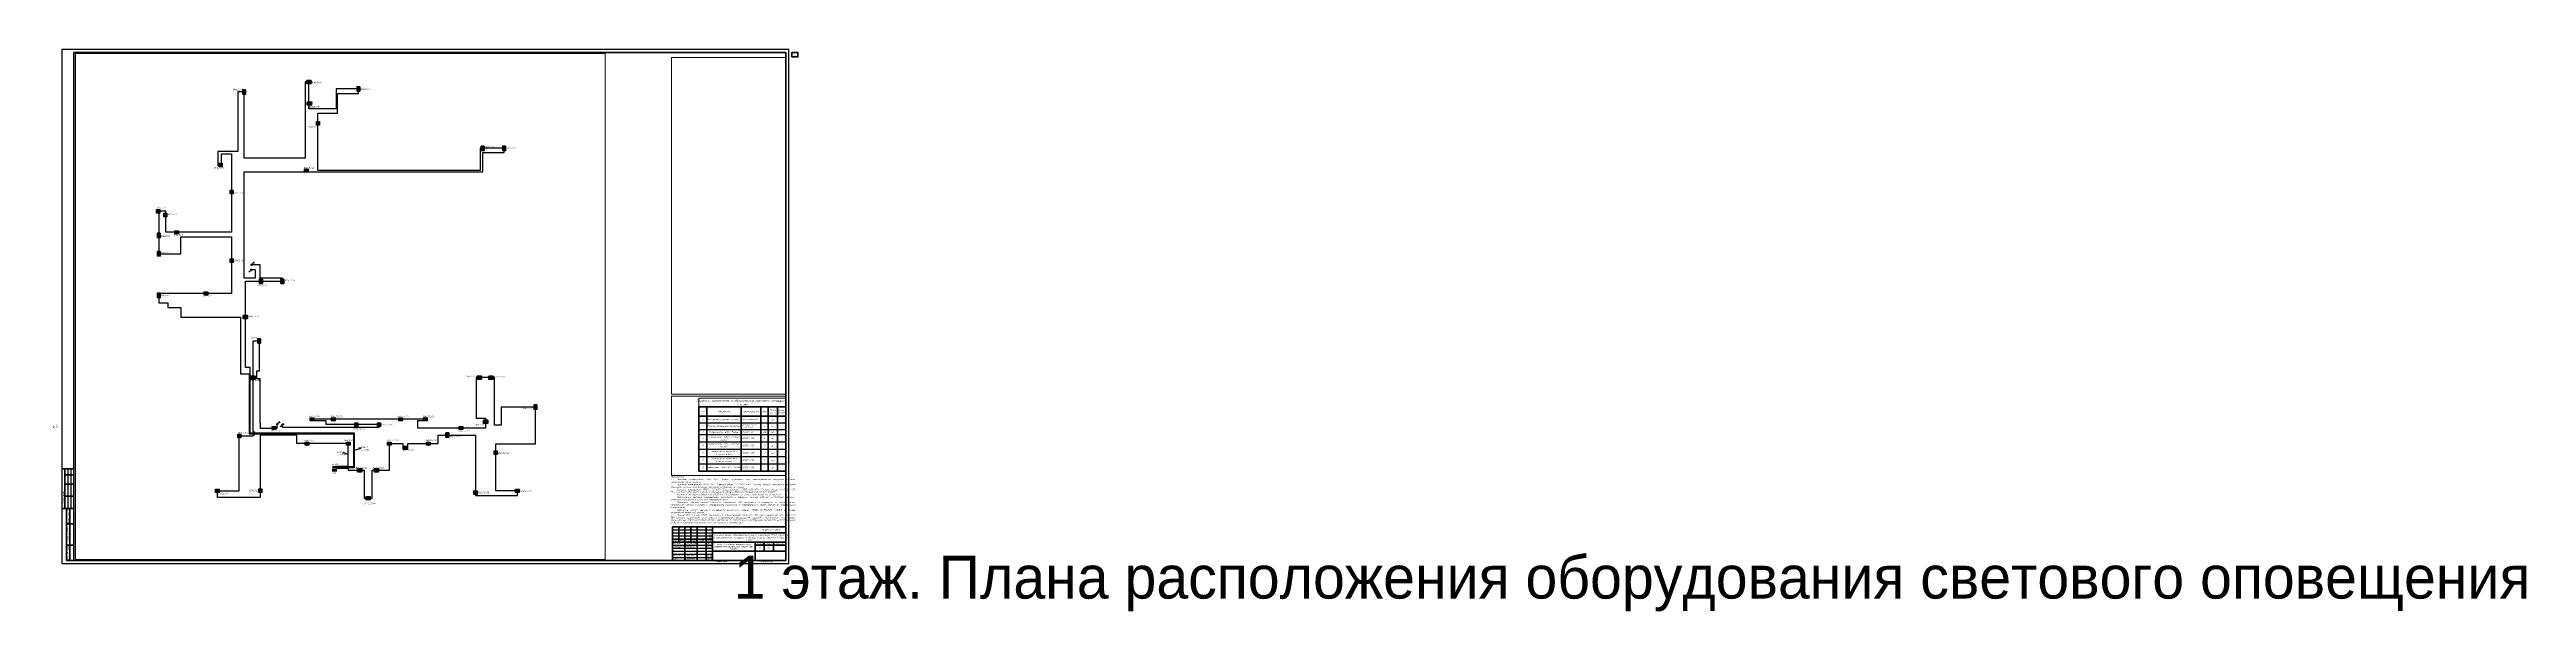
# Paper-space layout '15 Оборудование в запотолочном пространстве на 1 этаже' of a CAD drawing. Extents: x -20 to 4031, y -79 to 841.
# The model-space entities are those that its viewports show. They can reach past a viewport. Long polylines and large blocks are cut down to what shows.
import ezdxf
from ezdxf import colors
from ezdxf.entities.mleader import LeaderData, LeaderLine
from ezdxf.enums import TextEntityAlignment as Align
from ezdxf.math import Vec2, Vec3

# ---------------------------------------------------------------- set-up
doc = ezdxf.new("R2018")
doc.units = 0
doc.header["$LTSCALE"] = 100
doc.linetypes.add('ACAD_ISO02W100', pattern=[15, 12, -3])
doc.layers.get('Defpoints').update_dxf_attribs({"color": 42})
for name, color, linetype, lineweight in [('00-Штамп', 7, 'Continuous', 0), ('1 BSN__тонкая  текст - 015', 250, 'Continuous', 15), ('1 тонкая  текст - 02', 5, 'Continuous', 20), ('BSN__тонкая  текст - 02', 5, 'Continuous', 20), ('cc_ПС', 6, 'пс  -V-V-V-V-V-V-V-', 30), ('АР_Штриховка_Стималит', 5, 'Continuous', 0), ('Радио', 5, 'Continuous', 30), ('СС_Трасса_ПС', 1, 'Continuous', 25), ('Текст', 7, 'Continuous', 15)]:
    doc.layers.add(name, color=color, linetype=linetype, lineweight=lineweight)
doc.layers.add('_СОУЭ Оповещение_световое', color=1, linetype='Continuous')
doc.layers.add('ODG - Проводка', color=3, linetype='Continuous')
doc.styles.add('ISOCPEUR', font='isocpeui.ttf', dxfattribs={"height": 250})
doc.styles.add('OlympDesign', font='isocpeui.ttf', dxfattribs={"height": 250})
doc.styles.get("Standard").update_dxf_attribs({"font": 'arial.ttf'})
doc.linetypes.add('пс  -V-V-V-V-V-V-V-', pattern='A,20,-0.2,["V",Standard,S=3,R=0,X=1,Y=-1.5],-5', length=25.2)

# ---------------------------------------------------------------- blocks, each defined once
blk = doc.blocks.new('*U2289')
at = {"linetype": 'Continuous', "lineweight": 25}
for p, q in [((1189, 841), (0, 841)), ((0, 841), (0, 0)), ((1189, 0), (1189, 841)), ((10, 155), (10, 90)), ((15, 155), (15, 90)), ((999, 55), (1064, 55)), ((999, 50), (1064, 50)), ((999, 45), (1064, 45)), ((0, 0), (1189, 0)), ((999, 30), (1064, 30)), ((999, 25), (1064, 25)), ((999, 20), (1064, 20)), ((999, 15), (1064, 15)), ((999, 10), (1064, 10))]:
    blk.add_line(p, q, dxfattribs=at)
at = {"linetype": 'Continuous', "lineweight": 60}
for p, q in [((1184, 836), (20, 836)), ((20, 836), (20, 5)), ((1184, 5), (1184, 836)), ((20, 155), (0, 155)), ((5, 155), (5, 90)), ((20, 145), (5, 145)), ((20, 130), (5, 130)), ((20, 90), (0, 90)), ((20, 110), (5, 110)), ((8, 90), (8, 5)), ((13, 90), (13, 5)), ((8, 65), (20, 65)), ((999, 60), (1184, 60)), ((999, 5), (999, 60)), ((1009, 60), (1009, 35)), ((1019, 60), (1019, 5)), ((1029, 60), (1029, 35)), ((1039, 60), (1039, 5)), ((1054, 60), (1054, 5)), ((1064, 5), (1064, 60)), ((1064, 50), (1184, 50)), ((1184, 5), (1184, 60)), ((8, 30), (20, 30)), ((8, 5), (20, 5)), ((20, 5), (1184, 5)), ((999, 40), (1064, 40)), ((999, 35), (1184, 35)), ((1064, 20), (1184, 20)), ((1134, 35), (1134, 5)), ((1134, 30), (1184, 30)), ((1149, 35), (1149, 20)), ((1164, 35), (1164, 20))]:
    blk.add_line(p, q, dxfattribs=at)
at = {"linetype": 'Continuous', "lineweight": 40}
blk.add_line((1134, 5), (1134, 35), dxfattribs=at)
at = {"lineweight": 60}
blk.add_lwpolyline([(1194, 829), (1204, 829), (1204, 836), (1194, 836)], close=True, dxfattribs=at)
at = {"linetype": 'Continuous', "rotation": 90, "style": 'ISOCPEUR'}
for s, insert, char_height, width, attachment_point in [('20_Главный_специалист_ВК', (-12.5, 176), 2.5, 19, 4), ('01.26', (-12.5, 215), 2.5, 10, 5), ('21_Главный_специалист_ЭОМ', (-7.5, 176), 2.5, 19, 4), ('01.26', (-7.5, 215), 2.5, 10, 5), ('01.26', (-2.5, 215), 2.5, 10, 5), ('Согласовано', (-17.5, 172.5), 3, 35, 5), ('Гл. спец ВК', (-12.5, 156), 2.5, 19, 4), ('Гл. спец ЭОМ', (-7.5, 156), 2.5, 19, 4), ('17_ГАП', (-12.5, 111), 2.5, 19, 4), ('01.26', (-12.5, 150), 2.5, 10, 5), ('19_Главный_конструктор', (-7.5, 111), 2.5, 19, 4), ('01.26', (-7.5, 150), 2.5, 10, 5), ('18_Главный_специалист_ОВ', (-2.5, 111), 2.5, 19, 4), ('01.26', (-2.5, 150), 2.5, 10, 5), ('ГАП', (-12.5, 91), 2.5, 19, 4), ('Гл. констр. ', (-7.5, 91), 2.5, 19, 4), ('Гл. спец ОВ', (-2.5, 91), 2.5, 19, 4), ('Согласовано', (2.5, 107.5), 2.5, 35, 5), ('Взам. инв. №', (10.5, 77.5), 2.5, 25, 5), ('Подп. и дата', (10.5, 47.5), 2.5, 35, 5), ('Инв. № подл.', (10.5, 17.5), 2.5, 25, 5)]:
    blk.add_mtext(s, dxfattribs=dict(at, insert=insert, char_height=char_height, width=width, attachment_point=attachment_point))
at = {"linetype": 'Continuous', "char_height": 2.5, "style": 'ISOCPEUR'}
for s, insert, width, attachment_point in [('Капитальный ремонт общеобразовательного учреждения (ГБОУ «Школа № 429»), расположенного по адресу: г. Москва, 5-ая ул. Соколиной Горы д.14 1 этап', (1124, 42.5), 118.295, 5), ('16-25//Г-Р–СОУЭ', (1174, 55), 110, 6), ('Разраб.', (1000, 32.5), 19, 4), ('Проверил', (1000, 27.5), 19, 4), ('Н. контр.', (1000, 12.5), 19, 4), ('ГИП', (1000, 7.5), 19, 4), ('Силантьев', (1020, 32.5), 19, 4), ('Мурашов', (1020, 27.5), 19, 4), ('Губарева', (1020, 12.5), 19, 4), ('Мурашов', (1020, 7.5), 19, 4), ('06.26', (1055.3, 32.5), 10, 4), ('06.26', (1055.3, 27.5), 10, 4), ('06.26', (1055.3, 12.5), 10, 4), ('06.26', (1055.3, 7.4), 10, 4), ('Копировал', (1078.5, 2.5), 25, 5), ('Р', (1141.5, 25), 15, 5), ('Формат', (1149.5, 2.5), 16, 5)]:
    blk.add_mtext(s, dxfattribs=dict(at, insert=insert, width=width, attachment_point=attachment_point))
at = {"char_height": 2.5, "attachment_point": 5, "style": 'ISOCPEUR'}
for s, insert, width in [('Изм.', (1004, 37.5), 10), ('Кол.уч', (1014, 37.5), 10), ('Лист', (1024, 37.5), 10), ('№док', (1034, 37.5), 10), ('Подп.', (1046.5, 37.5), 15), ('Дата', (1059, 37.5), 10), ('Стадия', (1141.5, 32.5), 15), ('Лист', (1156.5, 32.5), 15), ('Листов', (1174, 32.5), 20)]:
    blk.add_mtext(s, dxfattribs=dict(at, insert=insert, width=width))
at = {"linetype": 'Continuous', "insert": (1099, 27.5), "char_height": 2.5, "width": 68.295, "attachment_point": 5, "line_spacing_factor": 0.8, "style": 'ISOCPEUR'}
blk.add_mtext('Часть 5. Система оповещения и управления эвакуацией людей при пожаре', dxfattribs=at)
at = {"style": 'ISOCPEUR'}
for tag, p in [('Сквозная_нумерация', (1199, 832.5)), ('Форма3_номер_листа', (1156.5, 25)), ('Форма3_количество_листов', (1174, 25))]:
    blk.add_attdef(tag, text='', height=2.5, dxfattribs=at).set_placement(p, align=Align.MIDDLE_CENTER)
blk.add_attdef('Форма3_дополнительный_шифр', text='', height=2.5, dxfattribs=at).set_placement((1174, 55), align=Align.MIDDLE_LEFT)
at = {"lineweight": 30, "flags": 104}
blk.add_attdef('Форма3_наименование_чертежа', text='', height=2.5, dxfattribs=at).set_placement((1099, 12.5), align=Align.MIDDLE_CENTER)
at = {"style": 'ISOCPEUR', "flags": 8}
blk.add_attdef('Формат', (1157.5, 1.5), '', height=2.5, dxfattribs=at)
blk.add_wipeout([(-20, 220), (-0.5, 220), (-0.5, 90), (-20, 90)])
blk = doc.blocks.new('*U192')
at = {"linetype": 'Continuous', "lineweight": 20, "true_color": 0xffffff}
h = blk.add_hatch(color=7, dxfattribs=at)
h.dxf.hatch_style = 1
h.paths.add_polyline_path([(200, -972), (200, 39), (-994, 39), (-994, -972)])
at = {"color": 1, "linetype": 'Continuous', "lineweight": 30}
blk.add_lwpolyline([(-992, 40), (202, 40), (202, -972), (-992, -972)], close=True, dxfattribs=at)
blk.add_lwpolyline([(124, -448, 0, 244, 0), (-364, -448, 0, 0, 0), (-890, -448, 0, 0, 0)], format="xyseb", dxfattribs=at)
at = {"color": 6, "lineweight": 20, "style": 'OlympDesign', "flags": 1}
for tag, p in [('ПОМЕЩЕНИЕ', (1645, -43)), ('ИД', (2550, -400))]:
    blk.add_attdef(tag, p, '', height=250, dxfattribs=at)
at = {"style": 'OlympDesign'}
blk.add_attdef('НУМЕРАЦИЯ', (-1293, -1683), '', height=500, dxfattribs=at)
at = {"color": 2, "linetype": 'Continuous', "lineweight": 30, "style": 'OlympDesign', "width": 0.8, "flags": 1}
blk.add_attdef('ID', (2010, -411), '', height=250, dxfattribs=at)
blk = doc.blocks.new('*U184')
at = {"linetype": 'Continuous', "lineweight": 20, "true_color": 0xffffff}
h = blk.add_hatch(color=7, dxfattribs=at)
h.dxf.hatch_style = 1
h.paths.add_polyline_path([(-15, 709), (-15, -223), (1418, -210), (1418, 722)])
at = {"color": 1, "linetype": 'Continuous', "lineweight": 50}
blk.add_lwpolyline([(-15, 709), (1418, 722), (1418, -210), (-15, -223)], close=True, dxfattribs=at)
at = {"color": 1, "linetype": 'Continuous', "lineweight": 30, "insert": (100, 455), "char_height": 300, "attachment_point": 1, "style": 'OlympDesign'}
blk.add_mtext_dynamic_manual_height_columns('ВЫХОД', width=642.49, gutter_width=25, heights=[0], dxfattribs=at)
at = {"style": 'OlympDesign'}
blk.add_attdef('НУМЕРАЦИЯ', (-2800, -1011), '', height=500, rotation=90, dxfattribs=at)
at = {"color": 6, "lineweight": 20, "style": 'OlympDesign', "flags": 1}
for tag, p in [('ПОМЕЩЕНИЕ', (1645, -43)), ('ИД', (2550, -400))]:
    blk.add_attdef(tag, p, '', height=250, dxfattribs=at)
blk = doc.blocks.new('*U243')
at = {"linetype": 'Continuous', "lineweight": 20, "true_color": 0xffffff}
h = blk.add_hatch(color=7, dxfattribs=at)
h.dxf.hatch_style = 1
h.paths.add_polyline_path([(200, -972), (200, 39), (-994, 39), (-994, -972)])
at = {"color": 1, "linetype": 'Continuous', "lineweight": 30}
blk.add_lwpolyline([(-992, 40), (202, 40), (202, -972), (-992, -972)], close=True, dxfattribs=at)
blk.add_lwpolyline([(124, -448, 0, 244, 0), (-364, -448, 0, 0, 0), (-890, -448, 0, 0, 0)], format="xyseb", dxfattribs=at)
at = {"style": 'OlympDesign'}
blk.add_attdef('НУМЕРАЦИЯ', (407, -33), '', height=500, dxfattribs=at)
at = {"color": 6, "lineweight": 20, "style": 'OlympDesign', "flags": 1}
for tag, p in [('ПОМЕЩЕНИЕ', (1645, -43)), ('ИД', (2550, -400))]:
    blk.add_attdef(tag, p, '', height=250, dxfattribs=at)
at = {"color": 2, "linetype": 'Continuous', "lineweight": 30, "style": 'OlympDesign', "width": 0.8, "flags": 1}
blk.add_attdef('ID', (2010, -411), '', height=250, dxfattribs=at)
blk = doc.blocks.new('*U190')
at = {"linetype": 'Continuous', "lineweight": 20, "true_color": 0xffffff}
h = blk.add_hatch(color=7, dxfattribs=at)
h.dxf.hatch_style = 1
h.paths.add_polyline_path([(196, -973), (201, 39), (-994, 43), (-998, -968)])
at = {"color": 1, "linetype": 'Continuous', "lineweight": 30}
blk.add_lwpolyline([(-994, 43), (201, 39), (196, -973), (-998, -968)], close=True, dxfattribs=at)
blk.add_lwpolyline([(-889, -440, 0, 244, 0), (-401, -442, 0, 0, 0), (125, -444, 0, 0, 0)], format="xyseb", dxfattribs=at)
at = {"style": 'OlympDesign'}
blk.add_attdef('НУМЕРАЦИЯ', (7, 202), '', height=500, dxfattribs=at)
at = {"color": 6, "lineweight": 20, "style": 'OlympDesign', "flags": 1}
for tag, p in [('ПОМЕЩЕНИЕ', (1643, -44)), ('ИД', (2549, -401))]:
    blk.add_attdef(tag, p, '', height=250, dxfattribs=at)
at = {"color": 2, "linetype": 'Continuous', "lineweight": 30, "style": 'OlympDesign', "width": 0.8, "flags": 1}
blk.add_attdef('ID', (2008, -419), '', height=250, rotation=359.768573, dxfattribs=at)
blk = doc.blocks.new('*U236')
at = {"linetype": 'Continuous', "lineweight": 20, "true_color": 0xffffff}
h = blk.add_hatch(color=7, dxfattribs=at)
h.dxf.hatch_style = 1
h.paths.add_polyline_path([(-15, 709), (-15, -223), (1418, -210), (1418, 722)])
at = {"color": 1, "linetype": 'Continuous', "lineweight": 50}
blk.add_lwpolyline([(-15, 709), (1418, 722), (1418, -210), (-15, -223)], close=True, dxfattribs=at)
at = {"color": 1, "linetype": 'Continuous', "lineweight": 30, "insert": (100, 455), "char_height": 300, "attachment_point": 1, "style": 'OlympDesign'}
blk.add_mtext_dynamic_manual_height_columns('ВЫХОД', width=642.49, gutter_width=25, heights=[0], dxfattribs=at)
at = {"style": 'OlympDesign'}
blk.add_attdef('НУМЕРАЦИЯ', (1444, 786), '', height=500, rotation=90, dxfattribs=at)
at = {"color": 6, "lineweight": 20, "style": 'OlympDesign', "flags": 1}
for tag, p in [('ПОМЕЩЕНИЕ', (1645, -43)), ('ИД', (2550, -400))]:
    blk.add_attdef(tag, p, '', height=250, dxfattribs=at)
blk = doc.blocks.new('*U239')
at = {"linetype": 'Continuous', "lineweight": 20, "true_color": 0xffffff}
h = blk.add_hatch(color=7, dxfattribs=at)
h.dxf.hatch_style = 1
h.paths.add_polyline_path([(-15, 709), (-15, -223), (1418, -210), (1418, 722)])
at = {"color": 1, "linetype": 'Continuous', "lineweight": 50}
blk.add_lwpolyline([(-15, 709), (1418, 722), (1418, -210), (-15, -223)], close=True, dxfattribs=at)
at = {"color": 1, "linetype": 'Continuous', "lineweight": 30, "insert": (100, 455), "char_height": 300, "attachment_point": 1, "style": 'OlympDesign'}
blk.add_mtext_dynamic_manual_height_columns('ВЫХОД', width=642.49, gutter_width=25, heights=[0], dxfattribs=at)
at = {"style": 'OlympDesign'}
blk.add_attdef('НУМЕРАЦИЯ', (-606, 821), '', height=500, rotation=90, dxfattribs=at)
at = {"color": 6, "lineweight": 20, "style": 'OlympDesign', "flags": 1}
for tag, p in [('ПОМЕЩЕНИЕ', (1645, -43)), ('ИД', (2550, -400))]:
    blk.add_attdef(tag, p, '', height=250, dxfattribs=at)
blk = doc.blocks.new('*U241')
at = {"linetype": 'Continuous', "lineweight": 20, "true_color": 0xffffff}
h = blk.add_hatch(color=7, dxfattribs=at)
h.dxf.hatch_style = 1
h.paths.add_polyline_path([(200, -972), (200, 39), (-994, 39), (-994, -972)])
at = {"color": 1, "linetype": 'Continuous', "lineweight": 30}
blk.add_lwpolyline([(-992, 40), (202, 40), (202, -972), (-992, -972)], close=True, dxfattribs=at)
blk.add_lwpolyline([(124, -448, 0, 244, 0), (-364, -448, 0, 0, 0), (-890, -448, 0, 0, 0)], format="xyseb", dxfattribs=at)
at = {"style": 'OlympDesign'}
blk.add_attdef('НУМЕРАЦИЯ', (-556, 3091), '', height=500, dxfattribs=at)
at = {"color": 6, "lineweight": 20, "style": 'OlympDesign', "flags": 1}
for tag, p in [('ПОМЕЩЕНИЕ', (1645, -43)), ('ИД', (2550, -400))]:
    blk.add_attdef(tag, p, '', height=250, dxfattribs=at)
at = {"color": 2, "linetype": 'Continuous', "lineweight": 30, "style": 'OlympDesign', "width": 0.8, "flags": 1}
blk.add_attdef('ID', (2010, -411), '', height=250, dxfattribs=at)
blk = doc.blocks.new('*U242')
at = {"linetype": 'Continuous', "lineweight": 20, "true_color": 0xffffff}
h = blk.add_hatch(color=7, dxfattribs=at)
h.dxf.hatch_style = 1
h.paths.add_polyline_path([(200, -972), (200, 39), (-994, 39), (-994, -972)])
at = {"color": 1, "linetype": 'Continuous', "lineweight": 30}
blk.add_lwpolyline([(-992, 40), (202, 40), (202, -972), (-992, -972)], close=True, dxfattribs=at)
blk.add_lwpolyline([(124, -448, 0, 244, 0), (-364, -448, 0, 0, 0), (-890, -448, 0, 0, 0)], format="xyseb", dxfattribs=at)
at = {"color": 6, "lineweight": 20, "style": 'OlympDesign', "flags": 1}
for tag, p in [('ПОМЕЩЕНИЕ', (1645, -43)), ('ИД', (2550, -400))]:
    blk.add_attdef(tag, p, '', height=250, dxfattribs=at)
at = {"style": 'OlympDesign'}
blk.add_attdef('НУМЕРАЦИЯ', (-150, -1563), '', height=500, dxfattribs=at)
at = {"color": 2, "linetype": 'Continuous', "lineweight": 30, "style": 'OlympDesign', "width": 0.8, "flags": 1}
blk.add_attdef('ID', (2010, -411), '', height=250, dxfattribs=at)
blk = doc.blocks.new('*U188')
at = {"linetype": 'Continuous', "lineweight": 20, "true_color": 0xffffff}
h = blk.add_hatch(color=7, dxfattribs=at)
h.dxf.hatch_style = 1
h.paths.add_polyline_path([(196, -973), (201, 39), (-994, 43), (-998, -968)])
at = {"color": 1, "linetype": 'Continuous', "lineweight": 30}
blk.add_lwpolyline([(-994, 43), (201, 39), (196, -973), (-998, -968)], close=True, dxfattribs=at)
blk.add_lwpolyline([(-889, -440, 0, 244, 0), (-401, -442, 0, 0, 0), (125, -444, 0, 0, 0)], format="xyseb", dxfattribs=at)
at = {"color": 6, "lineweight": 20, "style": 'OlympDesign', "flags": 1}
for tag, p in [('ПОМЕЩЕНИЕ', (1643, -44)), ('ИД', (2549, -401))]:
    blk.add_attdef(tag, p, '', height=250, dxfattribs=at)
at = {"style": 'OlympDesign'}
blk.add_attdef('НУМЕРАЦИЯ', (451, -850), '', height=500, dxfattribs=at)
at = {"color": 2, "linetype": 'Continuous', "lineweight": 30, "style": 'OlympDesign', "width": 0.8, "flags": 1}
blk.add_attdef('ID', (2008, -419), '', height=250, rotation=359.768573, dxfattribs=at)
blk = doc.blocks.new('*U189')
at = {"linetype": 'Continuous', "lineweight": 20, "true_color": 0xffffff}
h = blk.add_hatch(color=7, dxfattribs=at)
h.dxf.hatch_style = 1
h.paths.add_polyline_path([(200, -972), (200, 39), (-994, 39), (-994, -972)])
at = {"color": 1, "linetype": 'Continuous', "lineweight": 30}
blk.add_lwpolyline([(-992, 40), (202, 40), (202, -972), (-992, -972)], close=True, dxfattribs=at)
blk.add_lwpolyline([(124, -448, 0, 244, 0), (-364, -448, 0, 0, 0), (-890, -448, 0, 0, 0)], format="xyseb", dxfattribs=at)
at = {"color": 6, "lineweight": 20, "style": 'OlympDesign', "flags": 1}
for tag, p in [('ПОМЕЩЕНИЕ', (1645, -43)), ('ИД', (2550, -400))]:
    blk.add_attdef(tag, p, '', height=250, dxfattribs=at)
at = {"style": 'OlympDesign'}
blk.add_attdef('НУМЕРАЦИЯ', (-636, -1106), '', height=500, dxfattribs=at)
at = {"color": 2, "linetype": 'Continuous', "lineweight": 30, "style": 'OlympDesign', "width": 0.8, "flags": 1}
blk.add_attdef('ID', (2010, -411), '', height=250, dxfattribs=at)
blk = doc.blocks.new('*U154')
at = {"linetype": 'Continuous', "lineweight": 20, "true_color": 0xffffff}
h = blk.add_hatch(color=7, dxfattribs=at)
h.dxf.hatch_style = 1
h.paths.add_polyline_path([(196, -973), (201, 39), (-994, 43), (-998, -968)])
at = {"color": 1, "linetype": 'Continuous', "lineweight": 30}
blk.add_lwpolyline([(-994, 43), (201, 39), (196, -973), (-998, -968)], close=True, dxfattribs=at)
blk.add_lwpolyline([(-889, -440, 0, 244, 0), (-401, -442, 0, 0, 0), (125, -444, 0, 0, 0)], format="xyseb", dxfattribs=at)
at = {"style": 'OlympDesign'}
blk.add_attdef('НУМЕРАЦИЯ', (-1228, 227), '', height=500, dxfattribs=at)
at = {"color": 6, "lineweight": 20, "style": 'OlympDesign', "flags": 1}
for tag, p in [('ПОМЕЩЕНИЕ', (1643, -44)), ('ИД', (2549, -401))]:
    blk.add_attdef(tag, p, '', height=250, dxfattribs=at)
at = {"color": 2, "linetype": 'Continuous', "lineweight": 30, "style": 'OlympDesign', "width": 0.8, "flags": 1}
blk.add_attdef('ID', (2008, -419), '', height=250, rotation=359.768573, dxfattribs=at)
blk = doc.blocks.new('*U155')
at = {"linetype": 'Continuous', "lineweight": 20, "true_color": 0xffffff}
h = blk.add_hatch(color=7, dxfattribs=at)
h.dxf.hatch_style = 1
h.paths.add_polyline_path([(200, -972), (200, 39), (-994, 39), (-994, -972)])
at = {"color": 1, "linetype": 'Continuous', "lineweight": 30}
blk.add_lwpolyline([(-992, 40), (202, 40), (202, -972), (-992, -972)], close=True, dxfattribs=at)
blk.add_lwpolyline([(124, -448, 0, 244, 0), (-364, -448, 0, 0, 0), (-890, -448, 0, 0, 0)], format="xyseb", dxfattribs=at)
at = {"style": 'OlympDesign'}
blk.add_attdef('НУМЕРАЦИЯ', (-1495, 272), '', height=500, dxfattribs=at)
at = {"color": 6, "lineweight": 20, "style": 'OlympDesign', "flags": 1}
for tag, p in [('ПОМЕЩЕНИЕ', (1645, -43)), ('ИД', (2550, -400))]:
    blk.add_attdef(tag, p, '', height=250, dxfattribs=at)
at = {"color": 2, "linetype": 'Continuous', "lineweight": 30, "style": 'OlympDesign', "width": 0.8, "flags": 1}
blk.add_attdef('ID', (2010, -411), '', height=250, dxfattribs=at)
blk = doc.blocks.new('*U160')
at = {"linetype": 'Continuous', "lineweight": 20, "true_color": 0xffffff}
h = blk.add_hatch(color=7, dxfattribs=at)
h.dxf.hatch_style = 1
h.paths.add_polyline_path([(196, -973), (201, 39), (-994, 43), (-998, -968)])
at = {"color": 1, "linetype": 'Continuous', "lineweight": 30}
blk.add_lwpolyline([(-994, 43), (201, 39), (196, -973), (-998, -968)], close=True, dxfattribs=at)
blk.add_lwpolyline([(-889, -440, 0, 244, 0), (-401, -442, 0, 0, 0), (125, -444, 0, 0, 0)], format="xyseb", dxfattribs=at)
at = {"style": 'OlympDesign'}
blk.add_attdef('НУМЕРАЦИЯ', (-1228, 356), '', height=500, dxfattribs=at)
at = {"color": 6, "lineweight": 20, "style": 'OlympDesign', "flags": 1}
for tag, p in [('ПОМЕЩЕНИЕ', (1643, -44)), ('ИД', (2549, -401))]:
    blk.add_attdef(tag, p, '', height=250, dxfattribs=at)
at = {"color": 2, "linetype": 'Continuous', "lineweight": 30, "style": 'OlympDesign', "width": 0.8, "flags": 1}
blk.add_attdef('ID', (2008, -419), '', height=250, rotation=359.768573, dxfattribs=at)
blk = doc.blocks.new('*U159')
at = {"linetype": 'Continuous', "lineweight": 20, "true_color": 0xffffff}
h = blk.add_hatch(color=7, dxfattribs=at)
h.dxf.hatch_style = 1
h.paths.add_polyline_path([(200, -972), (200, 39), (-994, 39), (-994, -972)])
at = {"color": 1, "linetype": 'Continuous', "lineweight": 30}
blk.add_lwpolyline([(-992, 40), (202, 40), (202, -972), (-992, -972)], close=True, dxfattribs=at)
blk.add_lwpolyline([(124, -448, 0, 244, 0), (-364, -448, 0, 0, 0), (-890, -448, 0, 0, 0)], format="xyseb", dxfattribs=at)
at = {"style": 'OlympDesign'}
blk.add_attdef('НУМЕРАЦИЯ', (-1834, 387), '', height=500, dxfattribs=at)
at = {"color": 6, "lineweight": 20, "style": 'OlympDesign', "flags": 1}
for tag, p in [('ПОМЕЩЕНИЕ', (1645, -43)), ('ИД', (2550, -400))]:
    blk.add_attdef(tag, p, '', height=250, dxfattribs=at)
at = {"color": 2, "linetype": 'Continuous', "lineweight": 30, "style": 'OlympDesign', "width": 0.8, "flags": 1}
blk.add_attdef('ID', (2010, -411), '', height=250, dxfattribs=at)
blk = doc.blocks.new('*U240')
at = {"linetype": 'Continuous', "lineweight": 20, "true_color": 0xffffff}
h = blk.add_hatch(color=7, dxfattribs=at)
h.dxf.hatch_style = 1
h.paths.add_polyline_path([(-15, 709), (-15, -223), (1418, -210), (1418, 722)])
at = {"color": 1, "linetype": 'Continuous', "lineweight": 50}
blk.add_lwpolyline([(-15, 709), (1418, 722), (1418, -210), (-15, -223)], close=True, dxfattribs=at)
at = {"color": 1, "linetype": 'Continuous', "lineweight": 30, "insert": (100, 455), "char_height": 300, "attachment_point": 1, "style": 'OlympDesign'}
blk.add_mtext_dynamic_manual_height_columns('ВЫХОД', width=642.49, gutter_width=25, heights=[0], dxfattribs=at)
at = {"style": 'OlympDesign'}
blk.add_attdef('НУМЕРАЦИЯ', (-681, 821), '', height=500, rotation=90, dxfattribs=at)
at = {"color": 6, "lineweight": 20, "style": 'OlympDesign', "flags": 1}
for tag, p in [('ПОМЕЩЕНИЕ', (1645, -43)), ('ИД', (2550, -400))]:
    blk.add_attdef(tag, p, '', height=250, dxfattribs=at)
blk = doc.blocks.new('*U171')
at = {"linetype": 'Continuous', "lineweight": 20, "true_color": 0xffffff}
h = blk.add_hatch(color=7, dxfattribs=at)
h.dxf.hatch_style = 1
h.paths.add_polyline_path([(200, -972), (200, 39), (-994, 39), (-994, -972)])
at = {"color": 1, "linetype": 'Continuous', "lineweight": 30}
blk.add_lwpolyline([(-992, 40), (202, 40), (202, -972), (-992, -972)], close=True, dxfattribs=at)
blk.add_lwpolyline([(124, -448, 0, 244, 0), (-364, -448, 0, 0, 0), (-890, -448, 0, 0, 0)], format="xyseb", dxfattribs=at)
at = {"color": 6, "lineweight": 20, "style": 'OlympDesign', "flags": 1}
for tag, p in [('ПОМЕЩЕНИЕ', (1645, -43)), ('ИД', (2550, -400))]:
    blk.add_attdef(tag, p, '', height=250, dxfattribs=at)
at = {"style": 'OlympDesign'}
blk.add_attdef('НУМЕРАЦИЯ', (-1496, -1571), '', height=500, dxfattribs=at)
at = {"color": 2, "linetype": 'Continuous', "lineweight": 30, "style": 'OlympDesign', "width": 0.8, "flags": 1}
blk.add_attdef('ID', (2010, -411), '', height=250, dxfattribs=at)
blk = doc.blocks.new('*U187')
at = {"linetype": 'Continuous', "lineweight": 20, "true_color": 0xffffff}
h = blk.add_hatch(color=7, dxfattribs=at)
h.dxf.hatch_style = 1
h.paths.add_polyline_path([(-15, 709), (-15, -223), (1418, -210), (1418, 722)])
at = {"color": 1, "linetype": 'Continuous', "lineweight": 50}
blk.add_lwpolyline([(-15, 709), (1418, 722), (1418, -210), (-15, -223)], close=True, dxfattribs=at)
at = {"color": 1, "linetype": 'Continuous', "lineweight": 30, "insert": (100, 455), "char_height": 300, "attachment_point": 1, "style": 'OlympDesign'}
blk.add_mtext_dynamic_manual_height_columns('ВЫХОД', width=642.49, gutter_width=25, heights=[0], dxfattribs=at)
at = {"style": 'OlympDesign'}
blk.add_attdef('НУМЕРАЦИЯ', (-295, -867), '', height=500, rotation=90, dxfattribs=at)
at = {"color": 6, "lineweight": 20, "style": 'OlympDesign', "flags": 1}
for tag, p in [('ПОМЕЩЕНИЕ', (1645, -43)), ('ИД', (2550, -400))]:
    blk.add_attdef(tag, p, '', height=250, dxfattribs=at)
blk = doc.blocks.new('*U161')
at = {"linetype": 'Continuous', "lineweight": 20, "true_color": 0xffffff}
h = blk.add_hatch(color=7, dxfattribs=at)
h.dxf.hatch_style = 1
h.paths.add_polyline_path([(-15, 709), (-15, -223), (1418, -210), (1418, 722)])
at = {"color": 1, "linetype": 'Continuous', "lineweight": 50}
blk.add_lwpolyline([(-15, 709), (1418, 722), (1418, -210), (-15, -223)], close=True, dxfattribs=at)
at = {"color": 1, "linetype": 'Continuous', "lineweight": 30, "insert": (100, 455), "char_height": 300, "attachment_point": 1, "style": 'OlympDesign'}
blk.add_mtext_dynamic_manual_height_columns('ВЫХОД', width=642.49, gutter_width=25, heights=[0], dxfattribs=at)
at = {"style": 'OlympDesign'}
blk.add_attdef('НУМЕРАЦИЯ', (1763, 218), '', height=500, rotation=90, dxfattribs=at)
at = {"color": 6, "lineweight": 20, "style": 'OlympDesign', "flags": 1}
for tag, p in [('ПОМЕЩЕНИЕ', (1645, -43)), ('ИД', (2550, -400))]:
    blk.add_attdef(tag, p, '', height=250, dxfattribs=at)
blk = doc.blocks.new('*U244')
at = {"linetype": 'Continuous', "lineweight": 20, "true_color": 0xffffff}
h = blk.add_hatch(color=7, dxfattribs=at)
h.dxf.hatch_style = 1
h.paths.add_polyline_path([(-15, 709), (-15, -223), (1418, -210), (1418, 722)])
at = {"color": 1, "linetype": 'Continuous', "lineweight": 50}
blk.add_lwpolyline([(-15, 709), (1418, 722), (1418, -210), (-15, -223)], close=True, dxfattribs=at)
at = {"color": 1, "linetype": 'Continuous', "lineweight": 30, "insert": (100, 455), "char_height": 300, "attachment_point": 1, "style": 'OlympDesign'}
blk.add_mtext_dynamic_manual_height_columns('ВЫХОД', width=642.49, gutter_width=25, heights=[0], dxfattribs=at)
at = {"style": 'OlympDesign'}
blk.add_attdef('НУМЕРАЦИЯ', (-110, -2383), '', height=500, rotation=90, dxfattribs=at)
at = {"color": 6, "lineweight": 20, "style": 'OlympDesign', "flags": 1}
for tag, p in [('ПОМЕЩЕНИЕ', (1645, -43)), ('ИД', (2550, -400))]:
    blk.add_attdef(tag, p, '', height=250, dxfattribs=at)
blk = doc.blocks.new('*U185')
at = {"linetype": 'Continuous', "lineweight": 20, "true_color": 0xffffff}
h = blk.add_hatch(color=7, dxfattribs=at)
h.dxf.hatch_style = 1
h.paths.add_polyline_path([(-15, 709), (-15, -223), (1418, -210), (1418, 722)])
at = {"color": 1, "linetype": 'Continuous', "lineweight": 50}
blk.add_lwpolyline([(-15, 709), (1418, 722), (1418, -210), (-15, -223)], close=True, dxfattribs=at)
at = {"color": 1, "linetype": 'Continuous', "lineweight": 30, "insert": (100, 455), "char_height": 300, "attachment_point": 1, "style": 'OlympDesign'}
blk.add_mtext_dynamic_manual_height_columns('ВЫХОД', width=642.49, gutter_width=25, heights=[0], dxfattribs=at)
at = {"style": 'OlympDesign'}
blk.add_attdef('НУМЕРАЦИЯ', (2133, -1117), '', height=500, rotation=90, dxfattribs=at)
at = {"color": 6, "lineweight": 20, "style": 'OlympDesign', "flags": 1}
for tag, p in [('ПОМЕЩЕНИЕ', (1645, -43)), ('ИД', (2550, -400))]:
    blk.add_attdef(tag, p, '', height=250, dxfattribs=at)
blk = doc.blocks.new('*U186')
at = {"linetype": 'Continuous', "lineweight": 20, "true_color": 0xffffff}
h = blk.add_hatch(color=7, dxfattribs=at)
h.dxf.hatch_style = 1
h.paths.add_polyline_path([(-15, 709), (-15, -223), (1418, -210), (1418, 722)])
at = {"color": 1, "linetype": 'Continuous', "lineweight": 50}
blk.add_lwpolyline([(-15, 709), (1418, 722), (1418, -210), (-15, -223)], close=True, dxfattribs=at)
at = {"color": 1, "linetype": 'Continuous', "lineweight": 30, "insert": (100, 455), "char_height": 300, "attachment_point": 1, "style": 'OlympDesign'}
blk.add_mtext_dynamic_manual_height_columns('ВЫХОД', width=642.49, gutter_width=25, heights=[0], dxfattribs=at)
at = {"style": 'OlympDesign'}
blk.add_attdef('НУМЕРАЦИЯ', (997, 832), '', height=500, rotation=90, dxfattribs=at)
at = {"color": 6, "lineweight": 20, "style": 'OlympDesign', "flags": 1}
for tag, p in [('ПОМЕЩЕНИЕ', (1645, -43)), ('ИД', (2550, -400))]:
    blk.add_attdef(tag, p, '', height=250, dxfattribs=at)
blk = doc.blocks.new('*U238')
at = {"linetype": 'Continuous', "lineweight": 20, "true_color": 0xffffff}
h = blk.add_hatch(color=7, dxfattribs=at)
h.dxf.hatch_style = 1
h.paths.add_polyline_path([(-15, 709), (-15, -223), (1418, -210), (1418, 722)])
at = {"color": 1, "linetype": 'Continuous', "lineweight": 50}
blk.add_lwpolyline([(-15, 709), (1418, 722), (1418, -210), (-15, -223)], close=True, dxfattribs=at)
at = {"color": 1, "linetype": 'Continuous', "lineweight": 30, "insert": (100, 455), "char_height": 300, "attachment_point": 1, "style": 'OlympDesign'}
blk.add_mtext_dynamic_manual_height_columns('ВЫХОД', width=642.49, gutter_width=25, heights=[0], dxfattribs=at)
at = {"style": 'OlympDesign'}
blk.add_attdef('НУМЕРАЦИЯ', (-3612, 361), '', height=500, rotation=90, dxfattribs=at)
at = {"color": 6, "lineweight": 20, "style": 'OlympDesign', "flags": 1}
for tag, p in [('ПОМЕЩЕНИЕ', (1645, -43)), ('ИД', (2550, -400))]:
    blk.add_attdef(tag, p, '', height=250, dxfattribs=at)
blk = doc.blocks.new('*U195')
at = {"linetype": 'Continuous', "lineweight": 20, "true_color": 0xffffff}
h = blk.add_hatch(color=7, dxfattribs=at)
h.dxf.hatch_style = 1
h.paths.add_polyline_path([(-15, 709), (-15, -223), (1418, -210), (1418, 722)])
at = {"color": 1, "linetype": 'Continuous', "lineweight": 50}
blk.add_lwpolyline([(-15, 709), (1418, 722), (1418, -210), (-15, -223)], close=True, dxfattribs=at)
at = {"color": 1, "linetype": 'Continuous', "lineweight": 30, "insert": (100, 455), "char_height": 300, "attachment_point": 1, "style": 'OlympDesign'}
blk.add_mtext_dynamic_manual_height_columns('ВЫХОД', width=642.49, gutter_width=25, heights=[0], dxfattribs=at)
at = {"style": 'OlympDesign'}
blk.add_attdef('НУМЕРАЦИЯ', (655, 1041), '', height=500, rotation=90, dxfattribs=at)
at = {"color": 6, "lineweight": 20, "style": 'OlympDesign', "flags": 1}
for tag, p in [('ПОМЕЩЕНИЕ', (1645, -43)), ('ИД', (2550, -400))]:
    blk.add_attdef(tag, p, '', height=250, dxfattribs=at)
blk = doc.blocks.new('*U203')
at = {"linetype": 'Continuous', "lineweight": 20, "true_color": 0xffffff}
h = blk.add_hatch(color=7, dxfattribs=at)
h.dxf.hatch_style = 1
h.paths.add_polyline_path([(-15, 709), (-15, -223), (1418, -210), (1418, 722)])
at = {"color": 1, "linetype": 'Continuous', "lineweight": 50}
blk.add_lwpolyline([(-15, 709), (1418, 722), (1418, -210), (-15, -223)], close=True, dxfattribs=at)
at = {"color": 1, "linetype": 'Continuous', "lineweight": 30, "insert": (100, 455), "char_height": 300, "attachment_point": 1, "style": 'OlympDesign'}
blk.add_mtext_dynamic_manual_height_columns('ВЫХОД', width=642.49, gutter_width=25, heights=[0], dxfattribs=at)
at = {"style": 'OlympDesign'}
blk.add_attdef('НУМЕРАЦИЯ', (182, -3455), '', height=500, rotation=90, dxfattribs=at)
at = {"color": 6, "lineweight": 20, "style": 'OlympDesign', "flags": 1}
for tag, p in [('ПОМЕЩЕНИЕ', (1645, -43)), ('ИД', (2550, -400))]:
    blk.add_attdef(tag, p, '', height=250, dxfattribs=at)
blk = doc.blocks.new('*U198')
at = {"linetype": 'Continuous', "lineweight": 20, "true_color": 0xffffff}
h = blk.add_hatch(color=7, dxfattribs=at)
h.dxf.hatch_style = 1
h.paths.add_polyline_path([(-15, 709), (-15, -223), (1418, -210), (1418, 722)])
at = {"color": 1, "linetype": 'Continuous', "lineweight": 50}
blk.add_lwpolyline([(-15, 709), (1418, 722), (1418, -210), (-15, -223)], close=True, dxfattribs=at)
at = {"color": 1, "linetype": 'Continuous', "lineweight": 30, "insert": (100, 455), "char_height": 300, "attachment_point": 1, "style": 'OlympDesign'}
blk.add_mtext_dynamic_manual_height_columns('ВЫХОД', width=642.49, gutter_width=25, heights=[0], dxfattribs=at)
at = {"style": 'OlympDesign'}
blk.add_attdef('НУМЕРАЦИЯ', (1179, 828), '', height=500, rotation=90, dxfattribs=at)
at = {"color": 6, "lineweight": 20, "style": 'OlympDesign', "flags": 1}
for tag, p in [('ПОМЕЩЕНИЕ', (1645, -43)), ('ИД', (2550, -400))]:
    blk.add_attdef(tag, p, '', height=250, dxfattribs=at)
blk = doc.blocks.new('*U197')
at = {"linetype": 'Continuous', "lineweight": 20, "true_color": 0xffffff}
h = blk.add_hatch(color=7, dxfattribs=at)
h.dxf.hatch_style = 1
h.paths.add_polyline_path([(-15, 709), (-15, -223), (1418, -210), (1418, 722)])
at = {"color": 1, "linetype": 'Continuous', "lineweight": 50}
blk.add_lwpolyline([(-15, 709), (1418, 722), (1418, -210), (-15, -223)], close=True, dxfattribs=at)
at = {"color": 1, "linetype": 'Continuous', "lineweight": 30, "insert": (100, 455), "char_height": 300, "attachment_point": 1, "style": 'OlympDesign'}
blk.add_mtext_dynamic_manual_height_columns('ВЫХОД', width=642.49, gutter_width=25, heights=[0], dxfattribs=at)
at = {"style": 'OlympDesign'}
blk.add_attdef('НУМЕРАЦИЯ', (510, 822), '', height=500, rotation=90, dxfattribs=at)
at = {"color": 6, "lineweight": 20, "style": 'OlympDesign', "flags": 1}
for tag, p in [('ПОМЕЩЕНИЕ', (1645, -43)), ('ИД', (2550, -400))]:
    blk.add_attdef(tag, p, '', height=250, dxfattribs=at)
blk = doc.blocks.new('*U206')
at = {"linetype": 'Continuous', "lineweight": 20, "true_color": 0xffffff}
h = blk.add_hatch(color=7, dxfattribs=at)
h.dxf.hatch_style = 1
h.paths.add_polyline_path([(-15, 709), (-15, -223), (1418, -210), (1418, 722)])
at = {"color": 1, "linetype": 'Continuous', "lineweight": 50}
blk.add_lwpolyline([(-15, 709), (1418, 722), (1418, -210), (-15, -223)], close=True, dxfattribs=at)
at = {"color": 1, "linetype": 'Continuous', "lineweight": 30, "insert": (100, 455), "char_height": 300, "attachment_point": 1, "style": 'OlympDesign'}
blk.add_mtext_dynamic_manual_height_columns('ВЫХОД', width=642.49, gutter_width=25, heights=[0], dxfattribs=at)
at = {"style": 'OlympDesign'}
blk.add_attdef('НУМЕРАЦИЯ', (1582, -179), '', height=500, rotation=90, dxfattribs=at)
at = {"color": 6, "lineweight": 20, "style": 'OlympDesign', "flags": 1}
for tag, p in [('ПОМЕЩЕНИЕ', (1645, -43)), ('ИД', (2550, -400))]:
    blk.add_attdef(tag, p, '', height=250, dxfattribs=at)
blk = doc.blocks.new('*U204')
at = {"linetype": 'Continuous', "lineweight": 20, "true_color": 0xffffff}
h = blk.add_hatch(color=7, dxfattribs=at)
h.dxf.hatch_style = 1
h.paths.add_polyline_path([(-15, 709), (-15, -223), (1418, -210), (1418, 722)])
at = {"color": 1, "linetype": 'Continuous', "lineweight": 50}
blk.add_lwpolyline([(-15, 709), (1418, 722), (1418, -210), (-15, -223)], close=True, dxfattribs=at)
at = {"color": 1, "linetype": 'Continuous', "lineweight": 30, "insert": (100, 455), "char_height": 300, "attachment_point": 1, "style": 'OlympDesign'}
blk.add_mtext_dynamic_manual_height_columns('ВЫХОД', width=642.49, gutter_width=25, heights=[0], dxfattribs=at)
at = {"style": 'OlympDesign'}
blk.add_attdef('НУМЕРАЦИЯ', (632, -1127), '', height=500, rotation=90, dxfattribs=at)
at = {"color": 6, "lineweight": 20, "style": 'OlympDesign', "flags": 1}
for tag, p in [('ПОМЕЩЕНИЕ', (1645, -43)), ('ИД', (2550, -400))]:
    blk.add_attdef(tag, p, '', height=250, dxfattribs=at)
blk = doc.blocks.new('*U221')
at = {"linetype": 'Continuous', "lineweight": 20, "true_color": 0xffffff}
h = blk.add_hatch(color=7, dxfattribs=at)
h.dxf.hatch_style = 1
h.paths.add_polyline_path([(-15, 709), (-15, -223), (1418, -210), (1418, 722)])
at = {"color": 1, "linetype": 'Continuous', "lineweight": 50}
blk.add_lwpolyline([(-15, 709), (1418, 722), (1418, -210), (-15, -223)], close=True, dxfattribs=at)
at = {"color": 1, "linetype": 'Continuous', "lineweight": 30, "insert": (100, 455), "char_height": 300, "attachment_point": 1, "style": 'OlympDesign'}
blk.add_mtext_dynamic_manual_height_columns('ВЫХОД', width=642.49, gutter_width=25, heights=[0], dxfattribs=at)
at = {"style": 'OlympDesign'}
blk.add_attdef('НУМЕРАЦИЯ', (844, 758), '', height=500, rotation=90, dxfattribs=at)
at = {"color": 6, "lineweight": 20, "style": 'OlympDesign', "flags": 1}
for tag, p in [('ПОМЕЩЕНИЕ', (1645, -43)), ('ИД', (2550, -400))]:
    blk.add_attdef(tag, p, '', height=250, dxfattribs=at)
blk = doc.blocks.new('*U220')
at = {"linetype": 'Continuous', "lineweight": 20, "true_color": 0xffffff}
h = blk.add_hatch(color=7, dxfattribs=at)
h.dxf.hatch_style = 1
h.paths.add_polyline_path([(-15, 709), (-15, -223), (1418, -210), (1418, 722)])
at = {"color": 1, "linetype": 'Continuous', "lineweight": 50}
blk.add_lwpolyline([(-15, 709), (1418, 722), (1418, -210), (-15, -223)], close=True, dxfattribs=at)
at = {"color": 1, "linetype": 'Continuous', "lineweight": 30, "insert": (100, 455), "char_height": 300, "attachment_point": 1, "style": 'OlympDesign'}
blk.add_mtext_dynamic_manual_height_columns('ВЫХОД', width=642.49, gutter_width=25, heights=[0], dxfattribs=at)
at = {"style": 'OlympDesign'}
blk.add_attdef('НУМЕРАЦИЯ', (403, 751), '', height=500, rotation=90, dxfattribs=at)
at = {"color": 6, "lineweight": 20, "style": 'OlympDesign', "flags": 1}
for tag, p in [('ПОМЕЩЕНИЕ', (1645, -43)), ('ИД', (2550, -400))]:
    blk.add_attdef(tag, p, '', height=250, dxfattribs=at)
blk = doc.blocks.new('*U207')
at = {"linetype": 'Continuous', "lineweight": 20, "true_color": 0xffffff}
h = blk.add_hatch(color=7, dxfattribs=at)
h.dxf.hatch_style = 1
h.paths.add_polyline_path([(-15, 709), (-15, -223), (1418, -210), (1418, 722)])
at = {"color": 1, "linetype": 'Continuous', "lineweight": 50}
blk.add_lwpolyline([(-15, 709), (1418, 722), (1418, -210), (-15, -223)], close=True, dxfattribs=at)
at = {"color": 1, "linetype": 'Continuous', "lineweight": 30, "insert": (100, 455), "char_height": 300, "attachment_point": 1, "style": 'OlympDesign'}
blk.add_mtext_dynamic_manual_height_columns('ВЫХОД', width=642.49, gutter_width=25, heights=[0], dxfattribs=at)
at = {"style": 'OlympDesign'}
blk.add_attdef('НУМЕРАЦИЯ', (1041, 856), '', height=500, rotation=90, dxfattribs=at)
at = {"color": 6, "lineweight": 20, "style": 'OlympDesign', "flags": 1}
for tag, p in [('ПОМЕЩЕНИЕ', (1645, -43)), ('ИД', (2550, -400))]:
    blk.add_attdef(tag, p, '', height=250, dxfattribs=at)
blk = doc.blocks.new('*U202')
at = {"linetype": 'Continuous', "lineweight": 20, "true_color": 0xffffff}
h = blk.add_hatch(color=7, dxfattribs=at)
h.dxf.hatch_style = 1
h.paths.add_polyline_path([(200, -972), (200, 39), (-994, 39), (-994, -972)])
at = {"color": 1, "linetype": 'Continuous', "lineweight": 30}
blk.add_lwpolyline([(-992, 40), (202, 40), (202, -972), (-992, -972)], close=True, dxfattribs=at)
blk.add_lwpolyline([(124, -448, 0, 244, 0), (-364, -448, 0, 0, 0), (-890, -448, 0, 0, 0)], format="xyseb", dxfattribs=at)
at = {"style": 'OlympDesign'}
blk.add_attdef('НУМЕРАЦИЯ', (-1522, 1787), '', height=500, dxfattribs=at)
at = {"color": 6, "lineweight": 20, "style": 'OlympDesign', "flags": 1}
for tag, p in [('ПОМЕЩЕНИЕ', (1645, -43)), ('ИД', (2550, -400))]:
    blk.add_attdef(tag, p, '', height=250, dxfattribs=at)
at = {"color": 2, "linetype": 'Continuous', "lineweight": 30, "style": 'OlympDesign', "width": 0.8, "flags": 1}
blk.add_attdef('ID', (2010, -411), '', height=250, dxfattribs=at)
blk = doc.blocks.new('*U205')
at = {"linetype": 'Continuous', "lineweight": 20, "true_color": 0xffffff}
h = blk.add_hatch(color=7, dxfattribs=at)
h.dxf.hatch_style = 1
h.paths.add_polyline_path([(200, -972), (200, 39), (-994, 39), (-994, -972)])
at = {"color": 1, "linetype": 'Continuous', "lineweight": 30}
blk.add_lwpolyline([(-992, 40), (202, 40), (202, -972), (-992, -972)], close=True, dxfattribs=at)
blk.add_lwpolyline([(124, -448, 0, 244, 0), (-364, -448, 0, 0, 0), (-890, -448, 0, 0, 0)], format="xyseb", dxfattribs=at)
at = {"style": 'OlympDesign'}
blk.add_attdef('НУМЕРАЦИЯ', (-1773, 2680), '', height=500, dxfattribs=at)
at = {"color": 6, "lineweight": 20, "style": 'OlympDesign', "flags": 1}
for tag, p in [('ПОМЕЩЕНИЕ', (1645, -43)), ('ИД', (2550, -400))]:
    blk.add_attdef(tag, p, '', height=250, dxfattribs=at)
at = {"color": 2, "linetype": 'Continuous', "lineweight": 30, "style": 'OlympDesign', "width": 0.8, "flags": 1}
blk.add_attdef('ID', (2010, -411), '', height=250, dxfattribs=at)
blk = doc.blocks.new('*U200')
at = {"linetype": 'Continuous', "lineweight": 20, "true_color": 0xffffff}
h = blk.add_hatch(color=7, dxfattribs=at)
h.dxf.hatch_style = 1
h.paths.add_polyline_path([(200, -972), (200, 39), (-994, 39), (-994, -972)])
at = {"color": 1, "linetype": 'Continuous', "lineweight": 30}
blk.add_lwpolyline([(-992, 40), (202, 40), (202, -972), (-992, -972)], close=True, dxfattribs=at)
blk.add_lwpolyline([(124, -448, 0, 244, 0), (-364, -448, 0, 0, 0), (-890, -448, 0, 0, 0)], format="xyseb", dxfattribs=at)
at = {"color": 6, "lineweight": 20, "style": 'OlympDesign', "flags": 1}
for tag, p in [('ПОМЕЩЕНИЕ', (1645, -43)), ('ИД', (2550, -400))]:
    blk.add_attdef(tag, p, '', height=250, dxfattribs=at)
at = {"style": 'OlympDesign'}
blk.add_attdef('НУМЕРАЦИЯ', (-1215, -916), '', height=500, dxfattribs=at)
at = {"color": 2, "linetype": 'Continuous', "lineweight": 30, "style": 'OlympDesign', "width": 0.8, "flags": 1}
blk.add_attdef('ID', (2010, -411), '', height=250, dxfattribs=at)
blk = doc.blocks.new('*U199')
at = {"linetype": 'Continuous', "lineweight": 20, "true_color": 0xffffff}
h = blk.add_hatch(color=7, dxfattribs=at)
h.dxf.hatch_style = 1
h.paths.add_polyline_path([(200, -972), (200, 39), (-994, 39), (-994, -972)])
at = {"color": 1, "linetype": 'Continuous', "lineweight": 30}
blk.add_lwpolyline([(-992, 40), (202, 40), (202, -972), (-992, -972)], close=True, dxfattribs=at)
blk.add_lwpolyline([(124, -448, 0, 244, 0), (-364, -448, 0, 0, 0), (-890, -448, 0, 0, 0)], format="xyseb", dxfattribs=at)
at = {"style": 'OlympDesign'}
blk.add_attdef('НУМЕРАЦИЯ', (-336, 353), '', height=500, dxfattribs=at)
at = {"color": 6, "lineweight": 20, "style": 'OlympDesign', "flags": 1}
for tag, p in [('ПОМЕЩЕНИЕ', (1645, -43)), ('ИД', (2550, -400))]:
    blk.add_attdef(tag, p, '', height=250, dxfattribs=at)
at = {"color": 2, "linetype": 'Continuous', "lineweight": 30, "style": 'OlympDesign', "width": 0.8, "flags": 1}
blk.add_attdef('ID', (2010, -411), '', height=250, dxfattribs=at)
blk = doc.blocks.new('*U164')
at = {"linetype": 'Continuous', "lineweight": 20, "true_color": 0xffffff}
h = blk.add_hatch(color=7, dxfattribs=at)
h.dxf.hatch_style = 1
h.paths.add_polyline_path([(200, -972), (200, 39), (-994, 39), (-994, -972)])
at = {"color": 1, "linetype": 'Continuous', "lineweight": 30}
blk.add_lwpolyline([(-992, 40), (202, 40), (202, -972), (-992, -972)], close=True, dxfattribs=at)
blk.add_lwpolyline([(124, -448, 0, 244, 0), (-364, -448, 0, 0, 0), (-890, -448, 0, 0, 0)], format="xyseb", dxfattribs=at)
at = {"style": 'OlympDesign'}
blk.add_attdef('НУМЕРАЦИЯ', (624, 616), '', height=500, dxfattribs=at)
at = {"color": 6, "lineweight": 20, "style": 'OlympDesign', "flags": 1}
for tag, p in [('ПОМЕЩЕНИЕ', (1645, -43)), ('ИД', (2550, -400))]:
    blk.add_attdef(tag, p, '', height=250, dxfattribs=at)
at = {"color": 2, "linetype": 'Continuous', "lineweight": 30, "style": 'OlympDesign', "width": 0.8, "flags": 1}
blk.add_attdef('ID', (2010, -411), '', height=250, dxfattribs=at)
blk = doc.blocks.new('*U201')
at = {"linetype": 'Continuous', "lineweight": 20, "true_color": 0xffffff}
h = blk.add_hatch(color=7, dxfattribs=at)
h.dxf.hatch_style = 1
h.paths.add_polyline_path([(200, -972), (200, 39), (-994, 39), (-994, -972)])
at = {"color": 1, "linetype": 'Continuous', "lineweight": 30}
blk.add_lwpolyline([(-992, 40), (202, 40), (202, -972), (-992, -972)], close=True, dxfattribs=at)
blk.add_lwpolyline([(124, -448, 0, 244, 0), (-364, -448, 0, 0, 0), (-890, -448, 0, 0, 0)], format="xyseb", dxfattribs=at)
at = {"style": 'OlympDesign'}
blk.add_attdef('НУМЕРАЦИЯ', (135, 245), '', height=500, dxfattribs=at)
at = {"color": 6, "lineweight": 20, "style": 'OlympDesign', "flags": 1}
for tag, p in [('ПОМЕЩЕНИЕ', (1645, -43)), ('ИД', (2550, -400))]:
    blk.add_attdef(tag, p, '', height=250, dxfattribs=at)
at = {"color": 2, "linetype": 'Continuous', "lineweight": 30, "style": 'OlympDesign', "width": 0.8, "flags": 1}
blk.add_attdef('ID', (2010, -411), '', height=250, dxfattribs=at)
blk = doc.blocks.new('*U196')
at = {"linetype": 'Continuous', "lineweight": 20, "true_color": 0xffffff}
h = blk.add_hatch(color=7, dxfattribs=at)
h.dxf.hatch_style = 1
h.paths.add_polyline_path([(200, -972), (200, 39), (-994, 39), (-994, -972)])
at = {"color": 1, "linetype": 'Continuous', "lineweight": 30}
blk.add_lwpolyline([(-992, 40), (202, 40), (202, -972), (-992, -972)], close=True, dxfattribs=at)
blk.add_lwpolyline([(124, -448, 0, 244, 0), (-364, -448, 0, 0, 0), (-890, -448, 0, 0, 0)], format="xyseb", dxfattribs=at)
at = {"style": 'OlympDesign'}
blk.add_attdef('НУМЕРАЦИЯ', (-242, 334), '', height=500, dxfattribs=at)
at = {"color": 6, "lineweight": 20, "style": 'OlympDesign', "flags": 1}
for tag, p in [('ПОМЕЩЕНИЕ', (1645, -43)), ('ИД', (2550, -400))]:
    blk.add_attdef(tag, p, '', height=250, dxfattribs=at)
at = {"color": 2, "linetype": 'Continuous', "lineweight": 30, "style": 'OlympDesign', "width": 0.8, "flags": 1}
blk.add_attdef('ID', (2010, -411), '', height=250, dxfattribs=at)
blk = doc.blocks.new('*U237')
at = {"linetype": 'Continuous', "lineweight": 20, "true_color": 0xffffff}
h = blk.add_hatch(color=7, dxfattribs=at)
h.dxf.hatch_style = 1
h.paths.add_polyline_path([(-15, 709), (-15, -223), (1418, -210), (1418, 722)])
at = {"color": 1, "linetype": 'Continuous', "lineweight": 50}
blk.add_lwpolyline([(-15, 709), (1418, 722), (1418, -210), (-15, -223)], close=True, dxfattribs=at)
at = {"color": 1, "linetype": 'Continuous', "lineweight": 30, "insert": (100, 455), "char_height": 300, "attachment_point": 1, "style": 'OlympDesign'}
blk.add_mtext_dynamic_manual_height_columns('ВЫХОД', width=642.49, gutter_width=25, heights=[0], dxfattribs=at)
at = {"style": 'OlympDesign'}
blk.add_attdef('НУМЕРАЦИЯ', (1522, 334), '', height=500, rotation=90, dxfattribs=at)
at = {"color": 6, "lineweight": 20, "style": 'OlympDesign', "flags": 1}
for tag, p in [('ПОМЕЩЕНИЕ', (1645, -43)), ('ИД', (2550, -400))]:
    blk.add_attdef(tag, p, '', height=250, dxfattribs=at)
blk = doc.blocks.new('*U191')
at = {"linetype": 'Continuous', "lineweight": 20, "true_color": 0xffffff}
h = blk.add_hatch(color=7, dxfattribs=at)
h.dxf.hatch_style = 1
h.paths.add_polyline_path([(-15, 709), (-15, -223), (1418, -210), (1418, 722)])
at = {"color": 1, "linetype": 'Continuous', "lineweight": 50}
blk.add_lwpolyline([(-15, 709), (1418, 722), (1418, -210), (-15, -223)], close=True, dxfattribs=at)
at = {"color": 1, "linetype": 'Continuous', "lineweight": 30, "insert": (100, 455), "char_height": 300, "attachment_point": 1, "style": 'OlympDesign'}
blk.add_mtext_dynamic_manual_height_columns('ВЫХОД', width=642.49, gutter_width=25, heights=[0], dxfattribs=at)
at = {"color": 6, "lineweight": 20, "style": 'OlympDesign', "flags": 1}
for tag, p in [('ПОМЕЩЕНИЕ', (1645, -43)), ('ИД', (2550, -400))]:
    blk.add_attdef(tag, p, '', height=250, dxfattribs=at)
at = {"style": 'OlympDesign'}
blk.add_attdef('НУМЕРАЦИЯ', (1398, -3964), '', height=500, rotation=90, dxfattribs=at)
blk = doc.blocks.new('MDL')
at = {"layer": 'АР_Штриховка_Стималит', "true_color": 0xe3e3e3}
h = blk.add_hatch(color=254, dxfattribs=at)
h.dxf.hatch_style = 1
h.paths.add_polyline_path([(137700.8, 401152.6), (137700.8, 401148.4), (137704.4, 401150.5)])
h.paths.add_polyline_path([(137707.9, 401152.6), (137700.8, 401152.6), (137704.4, 401150.5)])
h.paths.add_polyline_path([(137707.9, 401152.6), (137704.4, 401150.5), (137707.9, 401148.4)])
h.paths.add_polyline_path([(137704.4, 401150.5), (137700.8, 401148.4), (137707.9, 401148.4)])
at = {"layer": '_СОУЭ Оповещение_световое', "color": 1, "ltscale": 100, "const_width": 0.125, "elevation": 0}
for points in [[(137708.3, 401153), (137700.4, 401153), (137700.4, 401148), (137708.3, 401148)], [(137707.9, 401152.6), (137700.8, 401152.6), (137700.8, 401148.4), (137707.9, 401148.4)]]:
    blk.add_lwpolyline(points, close=True, dxfattribs=at)
for points in [[(137707.9, 401152.6), (137700.8, 401148.4)], [(137700.8, 401152.6), (137707.9, 401148.4)]]:
    blk.add_lwpolyline(points, dxfattribs=at)
blk = doc.blocks.new('БП1')
at = {"ltscale": 0.01, "true_color": 0xe3e3e3}
h = blk.add_hatch(color=254, dxfattribs=at)
h.dxf.hatch_style = 1
h.paths.add_polyline_path([(-11668.5, -30194.5), (-11668.5, -30189.5), (-11676.4, -30189.5), (-11676.4, -30194.5)])
at = {"layer": '1 тонкая  текст - 02', "color": 1, "ltscale": 100, "const_width": 0.125, "elevation": 0}
blk.add_lwpolyline([(-11676.4, -30189.5), (-11668.5, -30189.5), (-11668.5, -30194.5), (-11676.4, -30194.5)], close=True, dxfattribs=at)
for points in [[(-11675.3, -30192), (-11673.3, -30192)], [(-11674.3, -30193), (-11674.3, -30190.9)], [(-11671.8, -30192), (-11669.7, -30192)]]:
    blk.add_lwpolyline(points, dxfattribs=at)
blk = doc.blocks.new('*U120')
at = {"layer": 'ODG - Проводка'}
h = blk.add_hatch(color=0, dxfattribs=at)
edge = h.paths.add_edge_path()
edge.add_arc((0, 0), 50, 0, 360)
at = {"layer": 'ODG - Проводка', "color": 0}
for points in [[(0, 0), (212, 212)], [(35, 35), (85, 122)], [(35, 35), (122, 85)]]:
    blk.add_lwpolyline(points, dxfattribs=at)
blk.add_circle((0, 0), 50, dxfattribs=at)
blk = doc.blocks.new('*U175')
at = {"linetype": 'Continuous', "lineweight": 20, "true_color": 0xffffff}
h = blk.add_hatch(color=7, dxfattribs=at)
h.dxf.hatch_style = 1
h.paths.add_polyline_path([(-15, 709), (-15, -223), (1418, -210), (1418, 722)])
at = {"color": 1, "linetype": 'Continuous', "lineweight": 50}
blk.add_lwpolyline([(-15, 709), (1418, 722), (1418, -210), (-15, -223)], close=True, dxfattribs=at)
at = {"color": 1, "linetype": 'Continuous', "lineweight": 30, "insert": (237, 365), "char_height": 250, "attachment_point": 1, "style": 'OlympDesign'}
blk.add_mtext_dynamic_manual_height_columns('ПОЖАР', width=642.49, gutter_width=25, heights=[0], dxfattribs=at)
at = {"color": 6, "lineweight": 20, "style": 'OlympDesign', "flags": 1}
for tag, p in [('ПОМЕЩЕНИЕ', (1645, -43)), ('ИД', (2550, -400))]:
    blk.add_attdef(tag, p, '', height=250, dxfattribs=at)
at = {"style": 'OlympDesign'}
blk.add_attdef('НУМЕРАЦИЯ', (-178, -814), '', height=500, dxfattribs=at)
blk = doc.blocks.new('инв')
h = blk.add_hatch(color=1)
h.dxf.hatch_style = 1
h.paths.add_polyline_path([(6133, 8818), (6133, 10260, 1.380534758), (11042, 2881), (10525, 4610, -1.599852549)])
at = {"lineweight": 40}
h = blk.add_hatch(color=1, dxfattribs=at)
h.dxf.hatch_style = 1
h.paths.add_polyline_path([(8832, 12687, 1), (5734, 12687, 1)])
h = blk.add_hatch(color=1)
h.dxf.hatch_style = 1
h.paths.add_polyline_path([(8536, 8037), (8536, 8504, -0.414213562), (8836, 8804), (10680, 8804, 0.414213562), (10980, 9104), (10980, 9900, 0.414213562), (10680, 10200), (8351, 10200), (8351, 10375, 0.21042314), (8254, 10597), (7621, 11176, -0.119376305), (6892, 11189), (6892, 11000), (6274, 10616, 0.259221623), (6133, 10361), (6133, 6421, 0.163491102), (6193, 6240), (6618, 5680, 0.23482037), (6857, 5561), (10018, 5561, -0.331450787), (10305, 5347), (11163, 2477, 0.40794987), (11531, 2273), (14305, 3039, 0.415412619), (14514, 3409), (14383, 3880, 0.389676134), (14037, 4093), (13151, 3924, -0.355410954), (12818, 4104), (11386, 7552, 0.303104664), (11109, 7737), (8836, 7737, -0.414213562)])
at = {"color": 1, "lineweight": 40}
blk.add_lwpolyline([(6892, 11195), (6892, 11000), (6274, 10616, 0.259221623), (6133, 10361), (6133, 6421, 0.163491102), (6193, 6240), (6618, 5680, 0.23482037), (6857, 5561), (10018, 5561, -0.331450787), (10305, 5347), (11163, 2477, 0.40794987), (11531, 2273), (14305, 3039, 0.415412619), (14514, 3409), (14383, 3880, 0.389676134), (14037, 4093), (13151, 3924, -0.355410954), (12818, 4104), (11386, 7552, 0.303104664), (11109, 7737), (8836, 7737, -0.414213562), (8536, 8037), (8536, 8504, -0.414213562), (8836, 8804), (10680, 8804, 0.414213562), (10980, 9104), (10980, 9900, 0.414213562), (10680, 10200), (8351, 10200), (8351, 10375, 0.21042314), (8254, 10597), (7617, 11179)], format="xyb", dxfattribs=at)
blk.add_circle((7283, 12687), 1549, dxfattribs=at)
for centre, radius, start, end in [((7377, 5765), 4664, 105.4745262, 321.802703), ((7303, 5643), 3384, 110.2447018, 342.2136758)]:
    blk.add_arc(centre, radius, start, end, dxfattribs=at)
blk = doc.blocks.new('*U176')
at = {"linetype": 'Continuous', "lineweight": 20, "true_color": 0xffffff}
h = blk.add_hatch(color=7, dxfattribs=at)
h.dxf.hatch_style = 1
h.paths.add_polyline_path([(200, -972), (200, 39), (-994, 39), (-994, -972)])
at = {"color": 1, "linetype": 'Continuous', "lineweight": 30}
blk.add_lwpolyline([(-992, 40), (202, 40), (202, -972), (-992, -972)], close=True, dxfattribs=at)
blk.add_lwpolyline([(93, -130, 0, 244, 0), (-395, -130, 0, 0, 0), (-921, -130, 0, 0, 0)], format="xyseb", dxfattribs=at)
at = {"xscale": 0.05, "yscale": 0.05, "zscale": 0.05}
blk.add_blockref('инв', (-815, -991), dxfattribs=at)
at = {"style": 'OlympDesign'}
blk.add_attdef('НУМЕРАЦИЯ', (-1280, 277), '', height=500, dxfattribs=at)
at = {"color": 6, "lineweight": 20, "style": 'OlympDesign', "flags": 1}
for tag, p in [('ПОМЕЩЕНИЕ', (1645, -43)), ('ИД', (2550, -400))]:
    blk.add_attdef(tag, p, '', height=250, dxfattribs=at)
at = {"color": 2, "linetype": 'Continuous', "lineweight": 30, "style": 'OlympDesign', "width": 0.8, "flags": 1}
blk.add_attdef('ID', (2010, -411), '', height=250, dxfattribs=at)
blk = doc.blocks.new('*U177')
at = {"linetype": 'Continuous', "lineweight": 20, "true_color": 0xffffff}
h = blk.add_hatch(color=7, dxfattribs=at)
h.dxf.hatch_style = 1
h.paths.add_polyline_path([(200, -972), (200, 39), (-994, 39), (-994, -972)])
at = {"color": 1, "linetype": 'Continuous', "lineweight": 30}
blk.add_lwpolyline([(-992, 40), (202, 40), (202, -972), (-992, -972)], close=True, dxfattribs=at)
blk.add_lwpolyline([(93, -130, 0, 244, 0), (-395, -130, 0, 0, 0), (-921, -130, 0, 0, 0)], format="xyseb", dxfattribs=at)
at = {"xscale": 0.05, "yscale": 0.05, "zscale": 0.05}
blk.add_blockref('инв', (-815, -991), dxfattribs=at)
at = {"color": 6, "lineweight": 20, "style": 'OlympDesign', "flags": 1}
for tag, p in [('ПОМЕЩЕНИЕ', (1645, -43)), ('ИД', (2550, -400))]:
    blk.add_attdef(tag, p, '', height=250, dxfattribs=at)
at = {"style": 'OlympDesign'}
blk.add_attdef('НУМЕРАЦИЯ', (1140, -1447), '', height=500, dxfattribs=at)
at = {"color": 2, "linetype": 'Continuous', "lineweight": 30, "style": 'OlympDesign', "width": 0.8, "flags": 1}
blk.add_attdef('ID', (2010, -411), '', height=250, dxfattribs=at)
blk = doc.blocks.new('*U178')
at = {"linetype": 'Continuous', "lineweight": 20, "true_color": 0xffffff}
h = blk.add_hatch(color=7, dxfattribs=at)
h.dxf.hatch_style = 1
h.paths.add_polyline_path([(200, -972), (200, 39), (-994, 39), (-994, -972)])
at = {"color": 1, "linetype": 'Continuous', "lineweight": 30}
blk.add_lwpolyline([(-994, 39), (200, 39), (200, -972), (-994, -972)], close=True, dxfattribs=at)
blk.add_lwpolyline([(-901, -135, 0, 244, 0), (-413, -135, 0, 0, 0), (113, -135, 0, 0, 0)], format="xyseb", dxfattribs=at)
at = {"xscale": 0.05, "yscale": 0.05, "zscale": 0.05}
blk.add_blockref('инв', (-794, -1003), dxfattribs=at)
at = {"style": 'OlympDesign'}
blk.add_attdef('НУМЕРАЦИЯ', (-1397, 390), '', height=500, dxfattribs=at)
at = {"color": 6, "lineweight": 20, "style": 'OlympDesign', "flags": 1}
for tag, p in [('ПОМЕЩЕНИЕ', (1645, -43)), ('ИД', (2550, -400))]:
    blk.add_attdef(tag, p, '', height=250, dxfattribs=at)
at = {"color": 2, "linetype": 'Continuous', "lineweight": 30, "style": 'OlympDesign', "width": 0.8, "flags": 1}
blk.add_attdef('ID', (2010, -411), '', height=250, dxfattribs=at)
blk = doc.blocks.new('*U179')
at = {"linetype": 'Continuous', "lineweight": 20, "true_color": 0xffffff}
h = blk.add_hatch(color=7, dxfattribs=at)
h.dxf.hatch_style = 1
h.paths.add_polyline_path([(200, -972), (200, 39), (-994, 39), (-994, -972)])
at = {"color": 1, "linetype": 'Continuous', "lineweight": 30}
blk.add_lwpolyline([(-994, 39), (200, 39), (200, -972), (-994, -972)], close=True, dxfattribs=at)
blk.add_lwpolyline([(-901, -135, 0, 244, 0), (-413, -135, 0, 0, 0), (113, -135, 0, 0, 0)], format="xyseb", dxfattribs=at)
at = {"xscale": 0.05, "yscale": 0.05, "zscale": 0.05}
blk.add_blockref('инв', (-794, -1003), dxfattribs=at)
at = {"color": 6, "lineweight": 20, "style": 'OlympDesign', "flags": 1}
for tag, p in [('ПОМЕЩЕНИЕ', (1645, -43)), ('ИД', (2550, -400))]:
    blk.add_attdef(tag, p, '', height=250, dxfattribs=at)
at = {"style": 'OlympDesign'}
blk.add_attdef('НУМЕРАЦИЯ', (-679, -1163), '', height=500, dxfattribs=at)
at = {"color": 2, "linetype": 'Continuous', "lineweight": 30, "style": 'OlympDesign', "width": 0.8, "flags": 1}
blk.add_attdef('ID', (2010, -411), '', height=250, dxfattribs=at)
blk = doc.blocks.new('*U118')
at = {"layer": 'ODG - Проводка'}
h = blk.add_hatch(color=0, dxfattribs=at)
edge = h.paths.add_edge_path()
edge.add_arc((0, 0), 50, 0, 360)
at = {"layer": 'ODG - Проводка', "color": 0}
for points in [[(-212, -212), (0, 0)], [(-212, -212), (-162, -126)], [(-212, -212), (-126, -162)]]:
    blk.add_lwpolyline(points, dxfattribs=at)
blk.add_circle((0, 0), 50, dxfattribs=at)
blk = doc.blocks.new('_ArchTick')
at = {"color": 0, "linetype": 'ByBlock', "const_width": 0.15}
blk.add_lwpolyline([(-0.5, -0.5), (0.5, 0.5)], dxfattribs=at)
blk = doc.blocks.new('*U245')
at = {"linetype": 'Continuous', "lineweight": 20, "true_color": 0xffffff}
h = blk.add_hatch(color=7, dxfattribs=at)
h.dxf.hatch_style = 1
h.paths.add_polyline_path([(-15, 709), (-15, -223), (1418, -210), (1418, 722)])
at = {"color": 1, "linetype": 'Continuous', "lineweight": 50}
blk.add_lwpolyline([(-15, 709), (1418, 722), (1418, -210), (-15, -223)], close=True, dxfattribs=at)
at = {"color": 1, "linetype": 'Continuous', "lineweight": 30, "insert": (100, 455), "char_height": 300, "attachment_point": 1, "style": 'OlympDesign'}
blk.add_mtext_dynamic_manual_height_columns('ВЫХОД', width=642.49, gutter_width=25, heights=[0], dxfattribs=at)
at = {"style": 'OlympDesign'}
blk.add_attdef('НУМЕРАЦИЯ', (-582, -1737), '', height=500, rotation=90, dxfattribs=at)
at = {"color": 6, "lineweight": 20, "style": 'OlympDesign', "flags": 1}
for tag, p in [('ПОМЕЩЕНИЕ', (1645, -43)), ('ИД', (2550, -400))]:
    blk.add_attdef(tag, p, '', height=250, dxfattribs=at)
blk = doc.blocks.new('*T2351')
at = {"color": 0, "lineweight": 50, "transparency": 16777216}
for p, q in [((0, -1410), (14195, -1410)), ((0, -1410), (0, -11940)), ((0, -2910), (14195, -2910)), ((1300, -1410), (1300, -11940)), ((6919, -1410), (6919, -11940)), ((10139, -1410), (10139, -11940)), ((11339, -1410), (11339, -11940)), ((12839, -1410), (12839, -11940)), ((14195, -1410), (14195, -11940)), ((0, -11940), (14195, -11940))]:
    blk.add_line(p, q, dxfattribs=at)
at = {"color": 0, "lineweight": -2, "transparency": 16777216}
for p, q in [((0, -4051), (14195, -4051)), ((0, -5140), (14195, -5140)), ((0, -5940), (14195, -5940)), ((0, -7140), (14195, -7140)), ((0, -8340), (14195, -8340)), ((0, -9540), (14195, -9540)), ((0, -10740), (14195, -10740))]:
    blk.add_line(p, q, dxfattribs=at)
at = {"layer": 'Defpoints', "color": 8, "linetype": 'ByBlock', "lineweight": 0, "transparency": 16777216}
for p, q in [((0, 0), (14195, 0)), ((0, 0), (0, -1410)), ((14195, 0), (14195, -1410))]:
    blk.add_line(p, q, dxfattribs=at)
at = {"color": 0, "transparency": 16777216, "style": 'OlympDesign'}
for s, insert, char_height, width, attachment_point in [('Перечень материалов и оборудования светового оповещения 1 этажа', (7097, -705), 350, 13794.54, 5), ('Поз.', (650, -2160), 250, 900, 5), ('1', (650, -3481), 250, 900, 5), ('Контроллер адресных устройств', (4110, -3481), 250, 5219.44, 5), ('Обозначение', (4110, -2160), 250, 5219.44, 5), ('R3-Рубеж-КАУ2', (7119, -3481), 250, 2819.56, 4), ('Наименование', (8529, -2160), 250, 2819.56, 5), ('Кол.', (10739, -2160), 250, 800, 5), ('1', (10739, -3481), 250, 800, 5), ('Масса ед., кг', (12089, -2160), 250, 1100, 5), ('шт.', (12089, -3481), 250, 1100, 5), ('Приме- чание', (13517, -2160), 250, 955.55, 5), ('3', (650, -5540), 250, 900, 5), ('2', (650, -4596), 250, 900, 5), ('5', (650, -7740), 250, 900, 5), ('4', (650, -6540), 250, 900, 5), ('Источник вторичного эл/питания ', (4110, -4596), 250, 5219.44, 5), ('Оповещатель табло "Стрелка влево"', (4110, -6540), 250, 5219.44, 5), ('Оповещатель табло "Стрелка вправо"', (4110, -7740), 250, 5219.44, 5), ('Оповещатель табло "Выход"', (4110, -5540), 250, 5219.44, 5), ('ИВЭПР 24/2,5 2х17-Р БР', (7119, -4596), 250, 2819.56, 4), ('ОПОП 1-R3', (7119, -5540), 250, 2819.56, 4), ('ОПОП 1-R3', (7119, -6540), 250, 2819.56, 4), ('ОПОП 1-R3', (7119, -7740), 250, 2819.56, 4), ('22', (10739, -5540), 250, 800, 5), ('17', (10739, -7740), 250, 800, 5), ('6', (10739, -6540), 250, 800, 5), ('1', (10739, -4596), 250, 800, 5), ('шт.', (12089, -4596), 250, 1100, 5), ('шт.', (12089, -5540), 250, 1100, 5), ('шт.', (12089, -6540), 250, 1100, 5), ('шт.', (12089, -7740), 250, 1100, 5), ('6', (650, -8940), 250, 900, 5), ('8', (650, -11340), 250, 900, 5), ('7', (650, -10140), 250, 900, 5), ('Оповещатель табло МГН "ПОЖАР"', (4110, -11340), 250, 5219.44, 5), ('Оповещатель табло МГН "Стрелка влево" ', (4110, -8940), 250, 5219.44, 5), ('Оповещатель табло МГН "Стрелка вправо"', (4110, -10140), 250, 5219.44, 5), ('ОПОП 1-R3', (7119, -8940), 250, 2819.56, 4), ('ОПОП 1-R3', (7119, -10140), 250, 2819.56, 4), ('ОПОП 1-R3', (7119, -11340), 250, 2819.56, 4), ('2', (10739, -8940), 250, 800, 5), ('2', (10739, -10140), 250, 800, 5), ('1', (10739, -11340), 250, 800, 5), ('шт.', (12089, -8940), 250, 1100, 5), ('шт.', (12089, -10140), 250, 1100, 5), ('шт.', (12089, -11340), 250, 1100, 5)]:
    blk.add_mtext(s, dxfattribs=dict(at, insert=insert, char_height=char_height, width=width, attachment_point=attachment_point))

msp = doc.modelspace()

# ---------------------------------------------------------------- linework, layer by layer
at = {"layer": 'cc_ПС', "color": 1, "linetype": 'ACAD_ISO02W100', "lineweight": 30, "ltscale": 30}
for points in [[(354779.267959, -230199.233807), (355375.351581, -230199.233807), (355375.351581, -231618.030135), (353554.669914, -231618.030135), (353554.669914, -214189.405893), (392610.563362, -214189.405893), (392610.563362, -211056.550203), (396076.21878, -211056.550203), (396076.21878, -210347.879364), (392151.300127, -210347.879364), (392151.300127, -213997.389079), (365629.832057, -213997.389079), (365629.832057, -204616.930983), (368806.712866, -204616.930983), (368806.712866, -201378.447261), (372276.21878, -201378.447261), (372276.21878, -200622.191244), (368603.969095, -200622.191244), (368603.969095, -203898.896879), (364145.094348, -203898.896879), (364145.094348, -199491.049712), (363543.185659, -199491.049712), (363543.185659, -211949.6395), (353566.21878, -211949.6395), (353566.21878, -201118.409066), (352547.875899, -201118.409066), (352547.875899, -210850.2966), (349284.881807, -210850.2966), (349284.881807, -213195.987736), (349865.78352, -213195.987736), (349865.78352, -211240.5206), (351502.265642, -211240.5206), (351502.265642, -224090.756106), (340729.194045, -224090.756106), (340729.194045, -220651.199309), (339602.438308, -220651.199309), (339602.438308, -227593.169419), (343210.838128, -227593.169419), (343210.838128, -224853.35019), (351502.265642, -224853.35019), (351502.265642, -234109.81738), (339602.438308, -234109.81738), (339602.438308, -235646.395772), (341079.835097, -235646.395772), (341079.835097, -236369.377904), (343221.780054, -236369.377904), (343221.780054, -237949.709015), (352961.892238, -237949.709015), (352961.892238, -247241.477743), (354400.814276, -247241.477743), (354400.814276, -257071.633309), (371473.269968, -257071.633309), (371473.269968, -262471.422763), (368739.491765, -262471.422763)], [(368739.491765, -262571.422763), (371586.060403, -262571.422763), (371586.060403, -256950.404471), (354551.962679, -256950.404471), (354551.962679, -246227.869366), (353763.718853, -246227.869366), (353763.718853, -232088.584583), (359816.236252, -232088.584583), (359816.236252, -231618.030135), (356167.970069, -231618.030135), (356167.970069, -229394.29574), (354779.267959, -229394.29574)], [(368739.491765, -262671.422763), (370562.199193, -262671.422763), (370562.199193, -263039.709015), (373173.798024, -263039.709015), (373173.798024, -267589.709015), (374499.329839, -267589.709015), (374499.329839, -263039.709015), (377316.978551, -263039.709015), (377316.978551, -258670.002851), (379512.120427, -258670.002851), (379512.120427, -259352.759021), (380348.168058, -259352.759021), (380348.168058, -258670.002851), (385278.985813, -258670.002851), (385278.985813, -257281.102297), (391397.32725, -257281.102297), (391397.32725, -267150.547923), (398247.407924, -267150.547923), (398247.407924, -266394.54799), (394702.782058, -266394.54799), (394702.782058, -258727.624102), (401211.280388, -258727.624102), (401211.280388, -252693.584583), (395620.32043, -252693.584583), (395620.32043, -255674.659437), (394518.946111, -255674.659437), (394518.946111, -247866.049712), (391520.566001, -247866.049712), (391520.566001, -254524.791358), (393049.465935, -254524.791358), (393049.465935, -256126.964957), (381972.695068, -256126.964957), (381972.695068, -254865.797628), (383362.444043, -254865.797628), (383362.444043, -254689.321793), (364663.734866, -254689.321793), (364663.734866, -254898.301352), (366907.725719, -254898.301352), (366907.725719, -255506.959586), (375616.294211, -255506.959586), (375616.294211, -256024.744209), (359854.551812, -256024.744209), (359854.551812, -255512.382671)]]:
    msp.add_lwpolyline(points, dxfattribs=at)
msp.add_lwpolyline([(368739.491765, -262371.422763), (370562.199193, -262371.422763), (370562.199193, -258670.002851), (362189.412308, -258670.002851), (362189.412308, -257289.691858), (356191.574223, -257289.691858), (356191.574223, -267508.206295), (349182.394071, -267508.206295), (349182.394071, -266386.694321), (352757.32725, -266395.755825), (352757.32725, -257415.301664), (355014.982503, -257415.301664), (355014.982503, -257311.01889, 1), (355014.982503, -256711.01889), (355014.982503, -241867.879364), (356016.097611, -241867.879364), (356016.097611, -246823.533682), (355607.689215, -246823.533682), (355607.689215, -248038.649354), (356107.800284, -248038.649354), (356107.800284, -255306.05509), (356160.939576, -255306.05509), (356160.939576, -256128.168667), (358973.468684, -256128.168667), (358973.468684, -255512.382671)], format="xyb", dxfattribs=at)

# ---------------------------------------------------------------- block references
msp.add_blockref('*T2351', (339479.450736, -292911.740376))
at = {"layer": '1 BSN__тонкая  текст - 015', "color": 54, "xscale": 100, "yscale": 100, "zscale": 100}
msp.add_blockref('БП1', (1535589.844096, 2756177.630051, -0.250877), dxfattribs=at)
at = {"layer": '_СОУЭ Оповещение_световое', "color": 4}
ref = msp.add_blockref('*U203', (353444.696363, -200768.634148), dxfattribs=dict(at, xscale=0.499999999999999, yscale=0.499999999999999, zscale=0.499999999999999, rotation=269.4723474880294))
ref.add_attrib('НУМЕРАЦИЯ', 'BIAL5.1.11', (351716.202195, -200843.778509), dxfattribs={"layer": '00-Штамп', "color": 7, "height": 250, "style": 'OlympDesign'})
ref = msp.add_blockref('*U206', (363795.31943, -199612.572129), dxfattribs=dict(at, xscale=0.4999999999999987, yscale=0.4999999999999987, zscale=0.4999999999999987, rotation=359.4723474880294))
ref.add_attrib('НУМЕРАЦИЯ', 'BIAL5.1.12', (364585.562369, -199709.118346), dxfattribs={"layer": '00-Штамп', "color": 7, "height": 250, "style": 'OlympDesign'})
ref = msp.add_blockref('*U207', (372154.696363, -200272.416326), dxfattribs=dict(at, xscale=0.4999999999999988, yscale=0.4999999999999988, zscale=0.4999999999999988, rotation=269.4723474880294))
ref.add_attrib('НУМЕРАЦИЯ', 'BIAL5.1.14', (372578.014545, -200796.940871), dxfattribs={"layer": '00-Штамп', "color": 7, "height": 250, "style": 'OlympDesign'})
ref = msp.add_blockref('*U204', (363895.31943, -203122.572129), dxfattribs=dict(at, xscale=0.4999999999999986, yscale=0.4999999999999986, zscale=0.4999999999999986, rotation=359.4723474880294))
ref.add_attrib('НУМЕРАЦИЯ', 'BIAL5.1.13', (364206.306332, -203688.975294), dxfattribs={"layer": '00-Штамп', "color": 7, "height": 250, "style": 'OlympDesign'})
ref = msp.add_blockref('*U205', (365396.897453, -206081.90185), dxfattribs=dict(at, xscale=0.5, yscale=0.5, zscale=0.5, rotation=90))
ref.add_attrib('НУМЕРАЦИЯ', 'BIAL5.1.15', (364056.698118, -206968.582282), dxfattribs={"layer": '00-Штамп', "color": 7, "height": 250, "style": 'OlympDesign'})
ref = msp.add_blockref('*U220', (392444.696612, -209993.809665), dxfattribs=dict(at, xscale=0.4999999999999988, yscale=0.4999999999999988, zscale=0.4999999999999988, rotation=269.4723474880294))
ref.add_attrib('НУМЕРАЦИЯ', 'BIAL5.1.16', (392818.2557, -210198.797809), dxfattribs={"layer": '00-Штамп', "color": 7, "height": 250, "rotation": 359.472347488, "style": 'OlympDesign'})
ref = msp.add_blockref('*U221', (395954.696363, -209993.809665), dxfattribs=dict(at, xscale=0.4999999999999989, yscale=0.4999999999999989, zscale=0.4999999999999989, rotation=269.4723474880294))
ref.add_attrib('НУМЕРАЦИЯ', 'BIAL5.1.17', (396329.712256, -210419.439164), dxfattribs={"layer": '00-Штамп', "color": 7, "height": 250, "style": 'OlympDesign'})
ref = msp.add_blockref('*U202', (349504.10201, -212892.06124), dxfattribs=dict(at, xscale=0.5, yscale=0.5, zscale=0.5, rotation=90))
ref.add_attrib('НУМЕРАЦИЯ', 'BIAL5.1.10', (348610.528308, -213653.226992), dxfattribs={"layer": '00-Штамп', "color": 7, "height": 250, "style": 'OlympDesign'})
ref = msp.add_blockref('*U154', (363919.663631, -213782.60714), dxfattribs=dict(at, xscale=0.5, yscale=0.5, zscale=0.5))
ref.add_attrib('НУМЕРАЦИЯ', 'BIAL5.1.18', (363305.49402, -213669.216451), dxfattribs={"layer": '00-Штамп', "color": 7, "height": 250, "style": 'OlympDesign'})
ref = msp.add_blockref('*U201', (351735.200745, -217715.247133), dxfattribs=dict(at, xscale=0.5, yscale=0.5, zscale=0.5, rotation=270))
ref.add_attrib('НУМЕРАЦИЯ', 'BIAL5.1.9', (351857.826268, -217782.710884), dxfattribs={"layer": '00-Штамп', "color": 7, "height": 250, "style": 'OlympDesign'})
ref = msp.add_blockref('*U200', (339735.213941, -220848.567079), dxfattribs=dict(at, xscale=0.5, yscale=0.5, zscale=0.5, rotation=270))
ref.add_attrib('НУМЕРАЦИЯ', 'BIAL5.1.6', (339277.116255, -220241.183134), dxfattribs={"layer": '00-Штамп', "color": 7, "height": 250, "style": 'OlympDesign'})
ref = msp.add_blockref('*U199', (340886.548161, -221433.538205), dxfattribs=dict(at, xscale=0.5, yscale=0.5, zscale=0.5, rotation=270))
ref.add_attrib('НУМЕРАЦИЯ', 'BIAL5.1.7', (341063.25534, -221265.539279), dxfattribs={"layer": '00-Штамп', "color": 7, "height": 250, "style": 'OlympDesign'})
ref = msp.add_blockref('*U198', (339480.915891, -224248.809665), dxfattribs=dict(at, xscale=0.4999999999999989, yscale=0.4999999999999989, zscale=0.4999999999999989, rotation=269.4723474880294))
ref.add_attrib('НУМЕРАЦИЯ', 'BIAL5.1.5', (339889.697477, -224842.268474), dxfattribs={"layer": '00-Штамп', "color": 7, "height": 250, "style": 'OlympDesign'})
ref = msp.add_blockref('*U164', (342344.445828, -224323.69071), dxfattribs=dict(at, xscale=0.5, yscale=0.5, zscale=0.5, rotation=180))
ref.add_attrib('НУМЕРАЦИЯ', 'BIAL5.1.8', (342032.665474, -224631.701708), dxfattribs={"layer": '00-Штамп', "color": 7, "height": 250, "style": 'OlympDesign'})
ref = msp.add_blockref('*U197', (339480.915891, -227239.099721), dxfattribs=dict(at, xscale=0.4999999999999988, yscale=0.4999999999999988, zscale=0.4999999999999988, rotation=269.4723474880294))
ref.add_attrib('НУМЕРАЦИЯ', 'BIAL5.1.4', (339889.620641, -227498.085528), dxfattribs={"layer": '00-Штамп', "color": 7, "height": 250, "style": 'OlympDesign'})
ref = msp.add_blockref('*U196', (351735.200246, -228943.500565), dxfattribs=dict(at, xscale=0.5, yscale=0.5, zscale=0.5, rotation=270))
ref.add_attrib('НУМЕРАЦИЯ', 'BIAL5.1.3', (351902.34072, -228822.285912), dxfattribs={"layer": '00-Штамп', "color": 7, "height": 250, "style": 'OlympDesign'})
ref = msp.add_blockref('*U186', (339480.915891, -234073.104445), dxfattribs=dict(at, xscale=0.4999999999999991, yscale=0.4999999999999991, zscale=0.4999999999999991, rotation=269.4723474880294))
ref.add_attrib('НУМЕРАЦИЯ', 'BIAL5.1.1', (339892.533205, -234575.484942), dxfattribs={"layer": '00-Штамп', "color": 7, "height": 250, "style": 'OlympDesign'})
ref = msp.add_blockref('*U164', (347103.469346, -234333.690481), dxfattribs=dict(at, xscale=0.5, yscale=0.5, zscale=0.5, rotation=180))
ref.add_attrib('НУМЕРАЦИЯ', 'BIAL5.1.2', (346791.688992, -234641.701479), dxfattribs={"layer": '00-Штамп', "color": 7, "height": 250, "style": 'OlympDesign'})
ref = msp.add_blockref('*U185', (356184.74878, -231738.809665), dxfattribs=dict(at, xscale=0.4999999999999991, yscale=0.4999999999999991, zscale=0.4999999999999991, rotation=269.4723474880294))
ref.add_attrib('НУМЕРАЦИЯ', 'BIAL5.1.55', (355616.327978, -232800.199269), dxfattribs={"layer": '00-Штамп', "color": 7, "height": 250, "style": 'OlympDesign'})
ref = msp.add_blockref('*U195', (359694.713835, -231738.809665), dxfattribs=dict(at, xscale=0.499999999999999, yscale=0.499999999999999, zscale=0.499999999999999, rotation=269.4723474880294))
ref.add_attrib('НУМЕРАЦИЯ', 'BIAL5.1.54', (360212.063532, -232071.056648), dxfattribs={"layer": '00-Штамп', "color": 7, "height": 250, "style": 'OlympDesign'})
ref = msp.add_blockref('*U161', (353409.649155, -238071.231432), dxfattribs=dict(at, xscale=0.4999999999999988, yscale=0.4999999999999988, zscale=0.4999999999999988, rotation=359.4723474880294))
ref.add_attrib('НУМЕРАЦИЯ', 'BIAL5.1.56', (354291.897282, -237970.384313), dxfattribs={"layer": '00-Штамп', "color": 7, "height": 250, "style": 'OlympDesign'})
ref = msp.add_blockref('*U244', (355894.575194, -241513.809665), dxfattribs=dict(at, xscale=0.4999999999999992, yscale=0.4999999999999992, zscale=0.4999999999999992, rotation=269.4723474880294))
ref.add_attrib('НУМЕРАЦИЯ', 'BIAL5.2.7', (354703.756465, -241447.612097), dxfattribs={"layer": '00-Штамп', "color": 7, "height": 250, "style": 'OlympDesign'})
ref = msp.add_blockref('*U187', (354660.912805, -247987.572129), dxfattribs=dict(at, xscale=0.4999999999999989, yscale=0.4999999999999989, zscale=0.4999999999999989, rotation=359.4723474880294))
ref.add_attrib('НУМЕРАЦИЯ', 'BIAL5.2.6', (354509.485113, -248419.916889), dxfattribs={"layer": '00-Штамп', "color": 7, "height": 250, "style": 'OlympDesign'})
ref = msp.add_blockref('*U238', (391680.381038, -247987.572129), dxfattribs=dict(at, xscale=0.4999999999999994, yscale=0.4999999999999994, zscale=0.4999999999999994, rotation=359.4723474880294))
ref.add_attrib('НУМЕРАЦИЯ', 'BIAL5.2.133', (389876.142094, -247790.523647), dxfattribs={"layer": '00-Штамп', "color": 7, "height": 250, "style": 'OlympDesign'})
ref = msp.add_blockref('*U237', (393562.881038, -247987.572129), dxfattribs=dict(at, xscale=0.4999999999999993, yscale=0.4999999999999993, zscale=0.4999999999999993, rotation=359.4723474880294))
ref.add_attrib('НУМЕРАЦИЯ', 'BIAL5.2.134', (394325.57094, -247827.71435), dxfattribs={"layer": '00-Штамп', "color": 7, "height": 250, "style": 'OlympDesign'})
ref = msp.add_blockref('*U155', (364861.102635, -254467.068246), dxfattribs=dict(at, xscale=0.5, yscale=0.5, zscale=0.5))
ref.add_attrib('НУМЕРАЦИЯ', 'BIAL5.2.127', (364113.570726, -254331.157553), dxfattribs={"layer": '00-Штамп', "color": 7, "height": 250, "style": 'OlympDesign'})
ref = msp.add_blockref('*U154', (368342.994741, -254467.60714), dxfattribs=dict(at, xscale=0.5, yscale=0.5, zscale=0.5))
ref.add_attrib('НУМЕРАЦИЯ', 'BIAL5.2.128', (367728.825131, -254354.216451), dxfattribs={"layer": '00-Штамп', "color": 7, "height": 250, "style": 'OlympDesign'})
ref = msp.add_blockref('*U155', (379347.964089, -254467.068246), dxfattribs=dict(at, xscale=0.5, yscale=0.5, zscale=0.5))
ref.add_attrib('НУМЕРАЦИЯ', 'BIAL5.2.129', (378600.43218, -254331.157553), dxfattribs={"layer": '00-Штамп', "color": 7, "height": 250, "style": 'OlympDesign'})
ref = msp.add_blockref('*U154', (383372.504617, -254467.60714), dxfattribs=dict(at, xscale=0.5, yscale=0.5, zscale=0.5))
ref.add_attrib('НУМЕРАЦИЯ', 'BIAL5.2.130', (382758.335007, -254354.216451), dxfattribs={"layer": '00-Штамп', "color": 7, "height": 250, "style": 'OlympDesign'})
ref = msp.add_blockref('*U184', (392695.396236, -255210.872708), dxfattribs=dict(at, xscale=0.4999999999999996, yscale=0.4999999999999996, zscale=0.4999999999999996, rotation=359.4723474880294))
ref.add_attrib('НУМЕРАЦИЯ', 'BIAL5.2.132', (391291.007938, -255703.425924), dxfattribs={"layer": '00-Штамп', "color": 7, "height": 250, "style": 'OlympDesign'})
ref = msp.add_blockref('*U191', (401089.757971, -252343.809665), dxfattribs=dict(at, xscale=0.4999999999999992, yscale=0.4999999999999992, zscale=0.4999999999999992, rotation=269.4723474880294))
ref.add_attrib('НУМЕРАЦИЯ', 'BIAL5.2.135', (399101.628653, -253024.682384), dxfattribs={"layer": '00-Штамп', "color": 7, "height": 250, "style": 'OlympDesign'})
ref = msp.add_blockref('*U243', (352524.392645, -257217.933894), dxfattribs=dict(at, xscale=0.5, yscale=0.5, zscale=0.5, rotation=90))
ref.add_attrib('НУМЕРАЦИЯ', 'BIAL5.2.5', (352540.981526, -257014.262512), dxfattribs={"layer": '00-Штамп', "color": 7, "height": 250, "style": 'OlympDesign'})
ref = msp.add_blockref('*U171', (358648.443433, -255894.030353), dxfattribs=dict(at, xscale=0.5, yscale=0.5, zscale=0.5))
ref.add_attrib('НУМЕРАЦИЯ', 'BIAL5.2.8', (357900.591244, -256679.471146), dxfattribs={"layer": '00-Штамп', "color": 7, "height": 250, "style": 'OlympDesign'})
ref = msp.add_blockref('*U176', (364036.518468, -258437.068246), dxfattribs=dict(at, xscale=0.5, yscale=0.5, zscale=0.5))
ref.add_attrib('НУМЕРАЦИЯ', 'BIAL5.2.2', (363396.314498, -258298.780714), dxfattribs={"layer": '00-Штамп', "color": 7, "height": 250, "style": 'OlympDesign'})
ref = msp.add_blockref('*U159', (370798.056883, -258437.068246), dxfattribs=dict(at, xscale=0.5, yscale=0.5, zscale=0.5))
ref.add_attrib('НУМЕРАЦИЯ', 'BIAL5.2.1', (369881.106293, -258243.669021), dxfattribs={"layer": '00-Штамп', "color": 7, "height": 250, "style": 'OlympDesign'})
ref = msp.add_blockref('*U177', (372152.835774, -255748.768428), dxfattribs=dict(at, xscale=0.5, yscale=0.5, zscale=0.5, rotation=270))
ref.add_attrib('НУМЕРАЦИЯ', 'BIAL5.2.126', (371429.094085, -256318.651146), dxfattribs={"layer": '00-Штамп', "color": 7, "height": 250, "style": 'OlympDesign'})
ref = msp.add_blockref('*U179', (375383.093521, -255353.087878), dxfattribs=dict(at, xscale=0.5, yscale=0.5, zscale=0.5, rotation=90))
ref.add_attrib('НУМЕРАЦИЯ', 'BIAL5.2.125', (375964.518605, -255692.745136), dxfattribs={"layer": '00-Штамп', "color": 7, "height": 250, "style": 'OlympDesign'})
ref = msp.add_blockref('*U160', (377490.34448, -258437.648877), dxfattribs=dict(at, xscale=0.5, yscale=0.5, zscale=0.5))
ref.add_attrib('НУМЕРАЦИЯ', 'BIAL5.2.142', (376876.17487, -258259.88654), dxfattribs={"layer": '00-Штамп', "color": 7, "height": 250, "style": 'OlympDesign'})
ref = msp.add_blockref('*U175', (379583.662469, -259480.817767), dxfattribs=dict(at, xscale=0.5, yscale=0.5, zscale=0.5))
ref.add_attrib('НУМЕРАЦИЯ', 'BIAL5.2.141', (379494.863858, -259887.818427), dxfattribs={"layer": '00-Штамп', "color": 7, "height": 250, "style": 'OlympDesign'})
ref = msp.add_blockref('*U178', (383880.543423, -258436.80216), dxfattribs=dict(at, xscale=0.5, yscale=0.5, zscale=0.5))
ref.add_attrib('НУМЕРАЦИЯ', 'BIAL5.2.140', (383181.802974, -258241.615469), dxfattribs={"layer": '00-Штамп', "color": 7, "height": 250, "style": 'OlympDesign'})
ref = msp.add_blockref('*U236', (386659.757971, -256931.327379), dxfattribs=dict(at, xscale=0.4999999999999993, yscale=0.4999999999999993, zscale=0.4999999999999993, rotation=269.4723474880294))
ref.add_attrib('НУМЕРАЦИЯ', 'BIAL5.2.139', (387046.161436, -257656.752566), dxfattribs={"layer": '00-Штамп', "color": 7, "height": 250, "style": 'OlympDesign'})
ref = msp.add_blockref('*U192', (389226.818506, -255894.030353), dxfattribs=dict(at, xscale=0.5, yscale=0.5, zscale=0.5))
ref.add_attrib('НУМЕРАЦИЯ', 'BIAL5.2.131', (388580.180159, -256735.324314), dxfattribs={"layer": '00-Штамп', "color": 7, "height": 250, "style": 'OlympDesign'})
ref = msp.add_blockref('*U240', (372117.038823, -263161.231432), dxfattribs=dict(at, xscale=0.4999999999999989, yscale=0.4999999999999989, zscale=0.4999999999999989, rotation=359.4723474880294))
ref.add_attrib('НУМЕРАЦИЯ', 'BIAL5.2.145', (371780.37991, -262747.844571), dxfattribs={"layer": '00-Штамп', "color": 7, "height": 250, "style": 'OlympDesign'})
ref = msp.add_blockref('*U239', (374836.69625, -263161.231432), dxfattribs=dict(at, xscale=0.499999999999999, yscale=0.499999999999999, zscale=0.499999999999999, rotation=359.4723474880294))
ref.add_attrib('НУМЕРАЦИЯ', 'BIAL5.2.143', (374537.561188, -262747.975461), dxfattribs={"layer": '00-Штамп', "color": 7, "height": 250, "style": 'OlympDesign'})
ref = msp.add_blockref('*U190', (394933.974059, -260352.419792), dxfattribs=dict(at, xscale=0.5, yscale=0.5, zscale=0.5, rotation=270))
ref.add_attrib('НУМЕРАЦИЯ', 'BIAL5.2.136', (395034.798963, -260355.735601), dxfattribs={"layer": '00-Штамп', "color": 7, "height": 250, "style": 'OlympDesign'})
ref = msp.add_blockref('*U242', (349364.318506, -266162.82122), dxfattribs=dict(at, xscale=0.5, yscale=0.5, zscale=0.5))
ref.add_attrib('НУМЕРАЦИЯ', 'BIAL5.2.4', (349289.232701, -266944.173625), dxfattribs={"layer": '00-Штамп', "color": 7, "height": 250, "style": 'OlympDesign'})
ref = msp.add_blockref('*U241', (355958.639619, -266190.037691), dxfattribs=dict(at, xscale=0.5, yscale=0.5, zscale=0.5, rotation=90))
ref.add_attrib('НУМЕРАЦИЯ', 'BIAL5.2.3', (354413.117241, -266467.871251), dxfattribs={"layer": '00-Штамп', "color": 7, "height": 250, "style": 'OlympDesign'})
ref = msp.add_blockref('*U245', (373474.675818, -267711.231432), dxfattribs=dict(at, xscale=0.4999999999999989, yscale=0.4999999999999989, zscale=0.4999999999999989, rotation=359.4723474880294))
ref.add_attrib('НУМЕРАЦИЯ', 'BIAL5.2.144', (373175.540757, -268577.252137), dxfattribs={"layer": '00-Штамп', "color": 7, "height": 250, "style": 'OlympDesign'})
ref = msp.add_blockref('*U189', (391164.392645, -266473.208361), dxfattribs=dict(at, xscale=0.5, yscale=0.5, zscale=0.5, rotation=90))
ref.add_attrib('НУМЕРАЦИЯ', 'BIAL5.2.138', (391717.347748, -266791.052277), dxfattribs={"layer": '00-Штамп', "color": 7, "height": 250, "style": 'OlympDesign'})
ref = msp.add_blockref('*U188', (398447.682427, -266163.355989), dxfattribs=dict(at, xscale=0.5, yscale=0.5, zscale=0.5))
ref.add_attrib('НУМЕРАЦИЯ', 'BIAL5.2.137', (398673.208059, -266588.452197), dxfattribs={"layer": '00-Штамп', "color": 7, "height": 250, "style": 'OlympDesign'})
at = {"layer": 'BSN__тонкая  текст - 02', "color": 253, "xscale": 100, "yscale": 100, "zscale": 100}
msp.add_blockref('MDL', (-13402094.280887, -40377571.821437, 0.250877), dxfattribs=at)
at = {"layer": 'Радио', "xscale": 2, "yscale": 2, "zscale": 2, "rotation": 178.7329526101915}
for name, p in [('*U120', (354779.267959, -230199.233807)), ('*U118', (354779.267959, -229394.29574)), ('*U118', (358973.468684, -255512.382671)), ('*U120', (359900.607624, -255512.382671))]:
    msp.add_blockref(name, p, dxfattribs=at)

# ---------------------------------------------------------------- next in the draw order: texts
at = {"layer": 'СС_Трасса_ПС', "lineweight": 5, "insert": (368327.52839, -263488.735177), "char_height": 250, "width": 439.83497992, "attachment_point": 5, "line_spacing_factor": 0.6, "style": 'OlympDesign', "bg_fill": 3, "box_fill_scale": 1, "bg_fill_color": 256, "bg_fill_transparency": 0}
msp.add_mtext('{\\C256;\\c0;UG5}', dxfattribs=at)

# ---------------------------------------------------------------- next in the draw order: leaders
ml = msp.add_multileader_mtext('Standard')
ml.set_content('LSO-2^JL=1100м', color=256, style='OlympDesign')
ml.set_leader_properties(color=256, linetype='ByLayer', lineweight=-1)
ml.set_arrow_properties(name='ARCHTICK')
ml.build(insert=Vec2(0, 0))
ml.multileader.update_dxf_attribs({"text_left_attachment_type": 6, "text_right_attachment_type": 6, "dogleg_length": 50, "arrow_head_size": 100})
ctx = ml.context
ctx.base_point, ctx.char_height, ctx.arrow_head_size, ctx.landing_gap_size, ctx.plane_origin = Vec3(372695.481872, -259430.737263), 250, 100, 0, Vec3(371419.647011, -259430.028528)
ctx.left_attachment, ctx.right_attachment = 6, 6
notes = []
notes.append((ctx, [(1, (1, 1, 0), (372645.481872, -259430.737263), (1, 0), 50, [(0, [(371586.060403, -259760.913617)], 0, [])])]))
ctx.mtext.insert, ctx.mtext.width, ctx.mtext.flow_direction = Vec3(372695.481872, -259130.737263), 383.66637116, 5
ctx.mtext.has_bg_fill, ctx.mtext.bg_color, ctx.mtext.bg_scale_factor, ctx.mtext.bg_transparency, ctx.mtext.use_window_bg_color = 1, -1027028792, 1.5, 0, 1
for ctx, leaders in notes:
    for number, flags, end, landing, length, lines in leaders:
        leader = LeaderData()
        leader.index, (leader.has_last_leader_line, leader.has_dogleg_vector, leader.attachment_direction) = number, flags
        leader.last_leader_point, leader.dogleg_vector, leader.dogleg_length = Vec3(end), Vec3(landing), length
        for number, points, colour, breaks in lines:
            line = LeaderLine()
            line.index, line.vertices, line.color, line.breaks = number, Vec3.list(points), colors.encode_raw_color(colour), breaks
            leader.lines.append(line)
        ctx.leaders.append(leader)

# ---------------------------------------------------------------- next in the draw order: texts
at = {"layer": 'СС_Трасса_ПС', "lineweight": 5, "insert": (368336.854406, -262090.05796, 0), "char_height": 250, "width": 439.83497992, "attachment_point": 5, "line_spacing_factor": 0.6, "style": 'OlympDesign', "bg_fill": 3, "box_fill_scale": 1, "bg_fill_color": 256, "bg_fill_transparency": 0}
msp.add_mtext('{\\C256;\\c0;KAU5}', dxfattribs=at)

# ---------------------------------------------------------------- next in the draw order: leaders
ml = msp.add_multileader_mtext('Standard')
ml.set_content('LSO-1^JL=1550м', color=256, style='OlympDesign')
ml.set_leader_properties(color=256, linetype='ByLayer', lineweight=-1)
ml.set_arrow_properties(name='ARCHTICK')
ml.build(insert=Vec2(0, 0))
ml.multileader.update_dxf_attribs({"text_left_attachment_type": 6, "text_right_attachment_type": 6, "dogleg_length": 50, "arrow_head_size": 100})
ctx = ml.context
ctx.base_point, ctx.char_height, ctx.arrow_head_size, ctx.landing_gap_size, ctx.plane_origin = Vec3(368782.336088, -260231.788176), 250, 100, 0, Vec3(370395.785801, -260189.827718)
ctx.left_attachment, ctx.right_attachment = 6, 6
notes = []
notes.append((ctx, [(0, (1, 1, 0), (370081.389119, -260231.788176), (-1, 0), 50, [(0, [(370562.199193, -260520.712807)], 0, [])])]))
ctx.mtext.insert, ctx.mtext.width, ctx.mtext.flow_direction = Vec3(368782.336088, -259931.788176), 383.66637116, 5
ctx.mtext.has_bg_fill, ctx.mtext.bg_color, ctx.mtext.bg_scale_factor, ctx.mtext.bg_transparency, ctx.mtext.use_window_bg_color = 1, -1027028792, 1.5, 0, 1
for ctx, leaders in notes:
    for number, flags, end, landing, length, lines in leaders:
        leader = LeaderData()
        leader.index, (leader.has_last_leader_line, leader.has_dogleg_vector, leader.attachment_direction) = number, flags
        leader.last_leader_point, leader.dogleg_vector, leader.dogleg_length = Vec3(end), Vec3(landing), length
        for number, points, colour, breaks in lines:
            line = LeaderLine()
            line.index, line.vertices, line.color, line.breaks = number, Vec3.list(points), colors.encode_raw_color(colour), breaks
            leader.lines.append(line)
        ctx.leaders.append(leader)

psp = doc.layouts.new('15 Оборудование в запотолочном пространстве на 1 этаже')

# ---------------------------------------------------------------- viewports
at = {"layer": 'Defpoints', "color": 2}
psp.add_viewport(center=(455.7, 420.4), size=(866.4, 827.897), view_center_point=(369304.749669, -236237.221413), view_height=82789.71833663, dxfattribs=at)

# ---------------------------------------------------------------- next in the draw order: block references
ref = psp.add_blockref('*U2289', (0, 0))
ref.add_attrib('Формат', 'А0', (1157.5, 1.5), dxfattribs={"height": 2.5, "style": 'ISOCPEUR'})
ref.add_attrib('Форма3_номер_листа', '11', dxfattribs={"height": 2.5, "style": 'ISOCPEUR'}).set_placement((1156.5, 25), align=Align.MIDDLE_CENTER)
lines = psp.add_mtext('1 этаж. Плана расположения оборудования светового оповещения', dxfattribs={"insert": (1099, 12.5), "char_height": 70, "attachment_point": 1})
ref.add_attrib('Форма3_наименование_чертежа', '', (1099, 12.5), dxfattribs={"flags": 104}).embed_mtext(lines)
ref.add_attrib('Сквозная_нумерация', '26', dxfattribs={"height": 2.5, "style": 'ISOCPEUR'}).set_placement((1199, 832.5), align=Align.MIDDLE_CENTER)

# ---------------------------------------------------------------- next in the draw order: texts
at = {"layer": 'Текст', "insert": (995.7, 143.1), "char_height": 2.5, "attachment_point": 1, "style": 'OlympDesign'}
psp.add_mtext_dynamic_manual_height_columns('\\pxqj;Примечания:\\P-^IСветовые оповещатели ОПОП 1-R3 "Выход" установить над эвакуационными выходами согласно графической части проекта.\\P-^IСветовые оповещатели ОПОП 1-R3 "Стрелка влево" и ОПОП 1-R3 "Стрелка вправо" установить на путях эвакуации согласно направлению движения, указанному на планах.\\P-^IСветовые оповещатели ОПОП 1-R3 МГН "Стрелка влево", ОПОП 1-R3 МГН "Стрелка вправо" и ОПОП 1-R3 МГН "ПОЖАР" установить в зонах и помещениях, предусмотренных графической частью проекта.\\P-^IАдресные световые оповещатели ОПОП 124-R3 установить согласно графической части проекта.\\P-^IПодключение световых оповещателей выполнить к адресным линиям LSO от контроллера адресных устройств R3-Рубеж-КАУ2 согласно структурной схеме.\\P-^IПрокладку кабелей линий светового оповещения LSO выполнить в коридорах в лотках систем безопасности, опуски с лотков к оборудованию выполнить в гофрированных трубах скрыто за отделочными материалами.\\P-^IКабельные линии светового оповещения выполнить кабелем КПCЭнг(А)-FRLSLTx 1х2х0,5 в составе огнестойкой кабельной линии.\\P-^IМонтаж ОКЛ "СегментЛАЙН" выполнять в гофрированной трубе D20 ПВХ или гладкой жесткой трубе D20 ПВХ согласно графической части проекта, спецификации оборудования, изделий и материалов и технической документации завода-изготовителя ОКЛ. Крепление к строительным конструкциям выполнить металлическими скобами и крепежом, входящими в состав принятого решения ОКЛ.', width=182.756, gutter_width=0.01, heights=[0], dxfattribs=at)

# ---------------------------------------------------------------- next in the draw order: viewports
at = {"layer": 'Defpoints', "color": 2}
for center, size, view_center_point, view_height, status in [((1090.5, 552.5), (186.9, 551.38), (424345.929899, -223389.821605), 55137.9561477, 3), ((1090.5, 208.9), (186.9, 129.676), (344328.822595, -299056.680869), 12967.55696492, 4)]:
    psp.add_viewport(center=center, size=size, view_center_point=view_center_point, view_height=view_height, status=status, dxfattribs=at)

doc.saveas('drawing.dxf')
